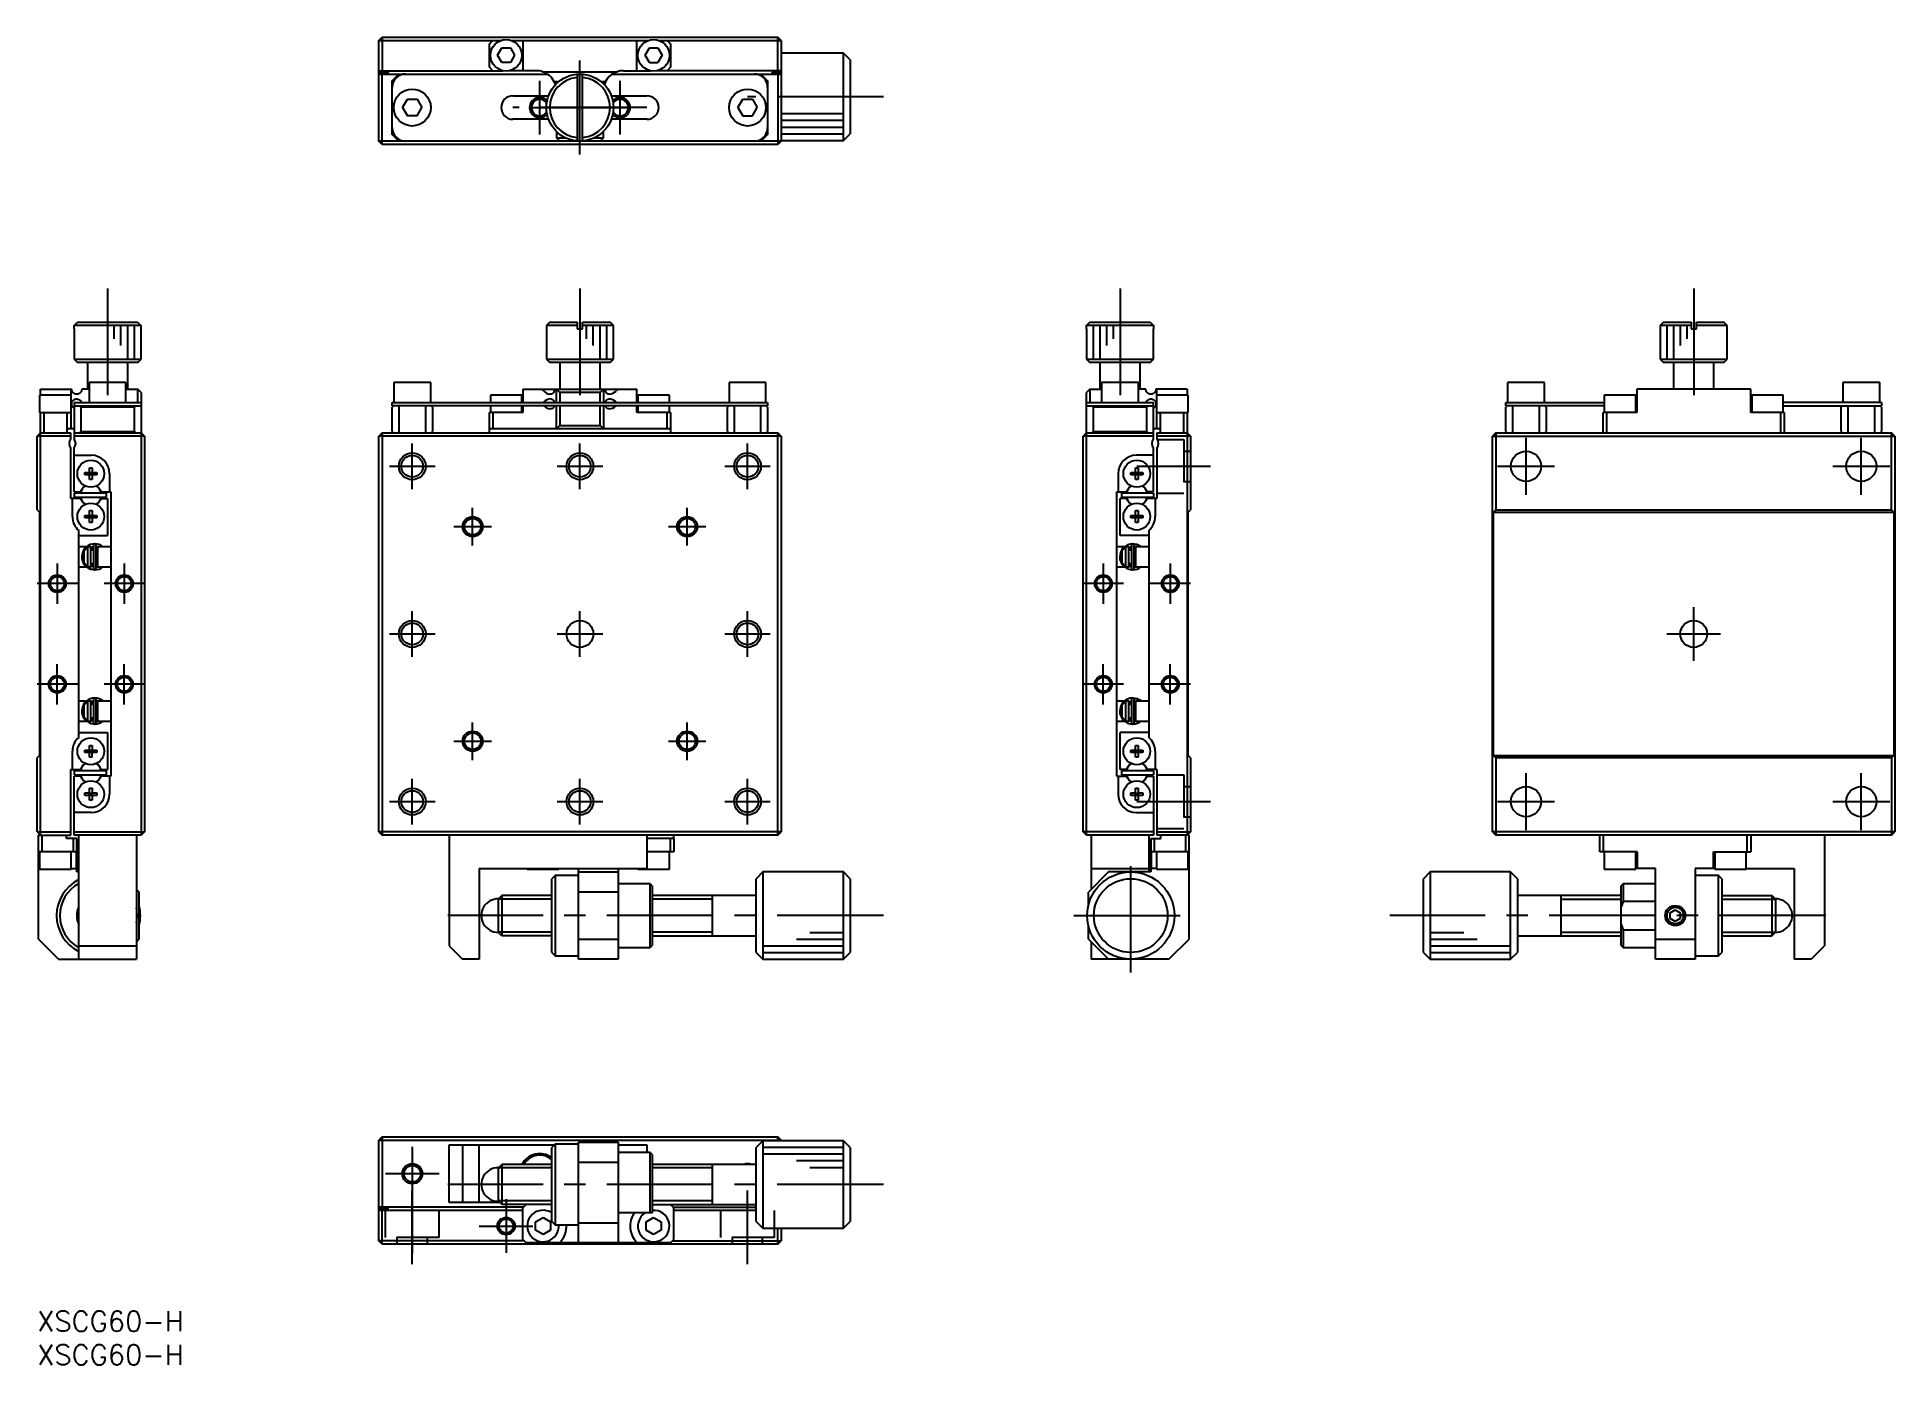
# Model space of a CAD drawing. Extents: x 0 to 277, y -8 to 190.
import ezdxf

# ---------------------------------------------------------------- set-up
doc = ezdxf.new("R2010")
doc.units = 0
doc.header["$LTSCALE"] = 0.5
doc.linetypes.add('CENTER', pattern=[50.8, 31.75, -6.35, 6.35, -6.35])
doc.linetypes.add('DASHED', pattern=[19.05, 12.7, -6.35])
for name, color, linetype in [('MSM_CENTER', 1, 'CENTER'), ('MSM_CONTINUOUS', 7, 'CONTINUOUS'), ('MSM_DASHED', 4, 'DASHED'), ('MSM_NARROW', 5, 'CONTINUOUS'), ('MSM_PART_NUMBER', 7, 'CONTINUOUS')]:
    doc.layers.add(name, color=color, linetype=linetype)
doc.styles.get("Standard").update_dxf_attribs({"font": 'txt.shx', "height": 3, "bigfont": 'bigfont.shx'})

# ---------------------------------------------------------------- blocks, each defined once
blk = doc.blocks.new('*U2')
at = {"layer": 'MSM_PART_NUMBER'}
blk.add_text('XSCG60-H', height=3, dxfattribs=at).set_placement((0, -3))
blk = doc.blocks.new('*U3')
at = {"layer": 'MSM_PART_NUMBER'}
blk.add_text('XSCG60-H', height=3, dxfattribs=at).set_placement((0, -8))

msp = doc.modelspace()

# ---------------------------------------------------------------- linework, layer by layer
at = {"layer": 'MSM_CENTER'}
for p, q in [((80.944929, 172.5), (80.944929, 186.5)), ((74.944929, 175.500001), (74.944929, 183.499999)), ((86.944929, 175.500001), (86.944929, 183.499999)), ((126.244929, 181.1), (105.944929, 181.1)), ((90.944928, 179.499999), (70.944929, 179.499999)), ((73.944929, 179.5), (87.944929, 179.5)), ((10.5, 152.5), (10.5, 136.5)), ((80.944929, 152.5), (80.944929, 135.5)), ((161.5, 152.5), (161.5, 136.5)), ((247.055071, 152.5), (247.055071, 135.5)), ((222.055071, 121.75), (222.055071, 130.25)), ((272.055071, 121.75), (272.055071, 130.25)), ((55.944929, 122.6), (55.944929, 129.4)), ((80.944929, 122.6), (80.944929, 129.4)), ((105.944929, 122.6), (105.944929, 129.4)), ((52.544929, 126), (59.344929, 126)), ((77.544929, 126), (84.344929, 126)), ((102.544929, 126), (109.344929, 126)), ((164, 126), (175, 126)), ((217.805071, 126), (226.305071, 126)), ((267.805071, 126), (276.305071, 126)), ((64.944929, 114.2), (64.944929, 119.8)), ((96.944929, 114.2), (96.944929, 119.8)), ((62.144929, 117), (67.744929, 117)), ((94.144929, 117), (99.744929, 117)), ((3, 111.500001), (3, 105.499999)), ((13, 111.500001), (13, 105.499999)), ((159, 111.500001), (159, 105.499999)), ((169, 111.500001), (169, 105.499999)), ((6.000002, 108.5), (-0.000001, 108.5)), ((16.000002, 108.5), (9.999999, 108.5)), ((162.000002, 108.5), (155.999999, 108.5)), ((172.000002, 108.5), (165.999999, 108.5)), ((55.944929, 97.6), (55.944929, 104.4)), ((80.944929, 97.6), (80.944929, 104.4)), ((105.944929, 97.6), (105.944929, 104.4)), ((247.055071, 97), (247.055071, 105)), ((52.544929, 101), (59.344929, 101)), ((77.544929, 101), (84.344929, 101)), ((102.544929, 101), (109.344929, 101)), ((243.055071, 101), (251.055071, 101)), ((3, 90.499999), (3, 96.500001)), ((13, 90.499999), (13, 96.500001)), ((159, 90.499999), (159, 96.500001)), ((169, 90.499999), (169, 96.500001)), ((6.000002, 93.5), (-0.000001, 93.5)), ((16.000002, 93.5), (9.999999, 93.5)), ((162.000002, 93.5), (155.999999, 93.5)), ((172.000002, 93.5), (165.999999, 93.5)), ((64.944929, 82.2), (64.944929, 87.8)), ((96.944929, 82.2), (96.944929, 87.8)), ((62.144929, 85), (67.744929, 85)), ((94.144929, 85), (99.744929, 85)), ((55.944929, 72.6), (55.944929, 79.4)), ((80.944929, 72.6), (80.944929, 79.4)), ((105.944929, 72.6), (105.944929, 79.4)), ((222.055071, 71.75), (222.055071, 80.25)), ((272.055071, 71.75), (272.055071, 80.25)), ((52.544929, 76), (59.344929, 76)), ((77.544929, 76), (84.344929, 76)), ((102.544929, 76), (109.344929, 76)), ((164, 76), (175, 76)), ((217.805071, 76), (226.305071, 76)), ((267.805071, 76), (276.305071, 76)), ((163.1, 50.5), (163.1, 67.5)), ((126.244929, 59), (61.244929, 59)), ((154.6, 59), (171.6, 59)), ((266.755071, 59), (201.755071, 59)), ((55.944929, 24.499999), (55.944928, 6.999999)), ((59.944928, 20.499999), (51.944929, 20.499999)), ((55.944929, 7), (55.944929, 18)), ((126.244929, 18.9), (61.244929, 18.9)), ((69.944928, 16.699999), (69.944928, 8.7)), ((105.944929, 7), (105.944929, 18)), ((65.94493, 12.7), (73.944928, 12.7))]:
    msp.add_line(p, q, dxfattribs=at)
at = {"layer": 'MSM_CONTINUOUS'}
for p, q in [((50.944929, 189.5), (51.444929, 190)), ((50.944929, 174.5), (50.944929, 189.5)), ((50.944929, 189.5), (69.118794, 189.5)), ((51.444929, 190), (51.444929, 185)), ((51.444929, 190), (110.444929, 190)), ((67.444929, 189), (67.944929, 189.5)), ((67.444929, 185.5), (67.444929, 189)), ((68.674759, 187.3), (69.309844, 188.4)), ((69.309844, 188.4), (70.580015, 188.4)), ((70.580015, 188.4), (71.2151, 187.3)), ((70.771065, 189.5), (91.118794, 189.5)), ((72.444929, 189.5), (72.444929, 185)), ((89.444929, 185), (89.444929, 189.5)), ((90.674759, 187.3), (91.309844, 188.4)), ((91.309844, 188.4), (92.580015, 188.4)), ((92.580015, 188.4), (93.2151, 187.3)), ((92.771065, 189.5), (110.944929, 189.5)), ((93.944929, 189.5), (94.444929, 189)), ((94.444929, 189), (94.444929, 185.5)), ((110.444929, 185), (110.444929, 190)), ((110.944929, 189.5), (110.444929, 190)), ((110.944929, 189.5), (110.944929, 174.5)), ((69.309844, 186.2), (68.674759, 187.3)), ((70.580015, 186.2), (69.309844, 186.2)), ((71.2151, 187.3), (70.580015, 186.2)), ((91.309844, 186.2), (90.674759, 187.3)), ((91.309844, 186.2), (92.580015, 186.2)), ((93.2151, 187.3), (92.580015, 186.2)), ((120.244929, 187.6), (110.944929, 187.6)), ((120.244929, 174.6), (120.244929, 187.6)), ((121.244929, 186.6), (120.244929, 187.6)), ((121.244929, 186.6), (121.244929, 175.6)), ((50.944929, 185), (69.462747, 185)), ((52.344929, 184.75), (50.944929, 184.75)), ((50.944929, 184.5), (76.103019, 184.5)), ((51.444929, 174), (51.444929, 184.5)), ((52.344929, 184.75), (52.344929, 184.5)), ((52.944929, 183.5), (53.144929, 183.7)), ((52.944929, 175.5), (52.944929, 183.5)), ((53.944929, 184.5), (53.144929, 183.7)), ((53.144929, 183.7), (53.144929, 183.37178)), ((67.944929, 185), (67.444929, 185.5)), ((74.444929, 185), (70.427112, 185)), ((75.381679, 184.85), (86.50818, 184.85)), ((77.75471, 183.35), (77.124015, 183.35)), ((80.544929, 184.483974), (80.544929, 174.516026)), ((81.344929, 174.516026), (81.344929, 184.483974)), ((84.765844, 183.35), (84.135149, 183.35)), ((85.786717, 184.5), (110.944929, 184.5)), ((87.444929, 185), (91.462747, 185)), ((110.944929, 185), (92.427112, 185)), ((94.444929, 185.5), (93.944929, 185)), ((108.744929, 183.7), (107.944929, 184.5)), ((108.744929, 183.37178), (108.744929, 183.7)), ((108.744929, 183.7), (108.944929, 183.5)), ((108.944929, 183.5), (108.944929, 175.5)), ((110.944929, 184.75), (109.544929, 184.75)), ((109.544929, 184.75), (109.544929, 184.5)), ((110.444929, 184.5), (110.444929, 174)), ((54.501554, 179.5), (55.223242, 180.75)), ((55.223242, 180.75), (56.666617, 180.75)), ((56.666617, 180.75), (57.388305, 179.5)), ((70.944929, 181.25), (76.261181, 181.25)), ((85.628678, 181.25), (90.944929, 181.25)), ((104.501554, 179.5), (105.223242, 180.75)), ((105.223242, 180.75), (106.666617, 180.75)), ((106.666617, 180.75), (107.388305, 179.5)), ((54.501554, 179.5), (55.223242, 178.25)), ((56.666617, 178.25), (55.223242, 178.25)), ((56.666617, 178.25), (57.388305, 179.5)), ((76.261181, 177.75), (70.944929, 177.75)), ((90.944929, 177.75), (85.628678, 177.75)), ((104.501554, 179.5), (105.223242, 178.25)), ((105.223242, 178.25), (106.666617, 178.25)), ((106.666617, 178.25), (107.388305, 179.5)), ((53.144929, 175.3), (52.944929, 175.5)), ((53.144929, 175.62822), (53.144929, 175.3)), ((53.144929, 175.3), (53.944929, 174.5)), ((77.444929, 175.929286), (77.444929, 175)), ((77.444929, 175), (78.76548, 175)), ((77.944929, 174.5), (77.444929, 175)), ((83.124379, 175), (84.444929, 175)), ((84.444929, 175), (83.944929, 174.5)), ((84.444929, 175), (84.444929, 175.929286)), ((107.944929, 174.5), (108.744929, 175.3)), ((108.744929, 175.3), (108.744929, 175.62822)), ((108.944929, 175.5), (108.744929, 175.3)), ((110.944929, 174.6), (120.244929, 174.6)), ((120.244929, 174.6), (121.244929, 175.6)), ((110.944929, 174.5), (50.944929, 174.5)), ((51.444929, 174), (50.944929, 174.5)), ((110.444929, 174), (51.444929, 174)), ((110.944929, 174.5), (110.444929, 174)), ((5.516026, 147), (6.017813, 147.5)), ((5.516026, 146.5), (5.516026, 147)), ((15.483974, 147), (5.516026, 147)), ((6.017813, 147.5), (14.982187, 147.5)), ((14.982187, 147.5), (15.483974, 147)), ((15.483974, 147), (15.483974, 146.5)), ((76.444929, 147.5), (75.944929, 147)), ((80.544929, 147), (75.944929, 147)), ((75.944929, 147), (75.944929, 142)), ((76.444929, 147.5), (80.544929, 147.5)), ((80.544929, 147.5), (80.544929, 146.5)), ((81.344929, 146.5), (81.344929, 147.5)), ((81.344929, 147.5), (85.444929, 147.5)), ((85.944929, 147), (81.344929, 147)), ((85.944929, 147), (85.444929, 147.5)), ((85.944929, 142), (85.944929, 147)), ((156.516026, 147), (157.017813, 147.5)), ((156.516026, 146.5), (156.516026, 147)), ((166.483974, 147), (156.516026, 147)), ((157.017813, 147.5), (165.982187, 147.5)), ((165.982187, 147.5), (166.483974, 147)), ((166.483974, 147), (166.483974, 146.5)), ((242.555071, 147.5), (242.055071, 147)), ((246.655071, 147), (242.055071, 147)), ((242.055071, 147), (242.055071, 142)), ((242.555071, 147.5), (246.655071, 147.5)), ((246.655071, 147.5), (246.655071, 146.5)), ((247.455071, 146.5), (247.455071, 147.5)), ((247.455071, 147.5), (251.555071, 147.5)), ((252.055071, 147), (247.455071, 147)), ((252.055071, 147), (251.555071, 147.5)), ((252.055071, 142), (252.055071, 147)), ((5.5, 146.5), (5.516026, 146.5)), ((5.5, 146.5), (5.5, 142)), ((15.483974, 146.5), (15.5, 146.5)), ((15.5, 142), (15.5, 146.5)), ((80.544929, 146.5), (81.344929, 146.5)), ((156.5, 146.5), (156.516026, 146.5)), ((156.5, 146.5), (156.5, 142)), ((166.483974, 146.5), (166.5, 146.5)), ((166.5, 142), (166.5, 146.5)), ((246.655071, 146.5), (247.455071, 146.5)), ((5.5, 142), (15.5, 142)), ((5.5, 142), (6, 141.5)), ((15, 141.5), (6, 141.5)), ((7.5, 141.5), (7.5, 137.5)), ((13.5, 137.5), (13.5, 141.5)), ((15, 141.5), (15.5, 142)), ((75.944929, 142), (85.944929, 142)), ((75.944929, 142), (76.444929, 141.5)), ((85.444929, 141.5), (76.444929, 141.5)), ((77.944929, 141.5), (77.944929, 137.5)), ((83.944929, 137.5), (83.944929, 141.5)), ((85.444929, 141.5), (85.944929, 142)), ((156.5, 142), (166.5, 142)), ((156.5, 142), (157, 141.5)), ((166, 141.5), (157, 141.5)), ((158.5, 141.5), (158.5, 137.5)), ((164.5, 137.5), (164.5, 141.5)), ((166, 141.5), (166.5, 142)), ((242.055071, 142), (252.055071, 142)), ((242.055071, 142), (242.555071, 141.5)), ((251.555071, 141.5), (242.555071, 141.5)), ((244.055071, 141.5), (244.055071, 137.5)), ((250.055071, 137.5), (250.055071, 141.5)), ((251.555071, 141.5), (252.055071, 142)), ((5.05, 136.6), (0.35, 136.6)), ((0.35, 136.6), (0.35, 134)), ((0.5, 137.5), (5.15, 137.5)), ((0.5, 136.6), (0.5, 137.5)), ((5, 137.5), (5, 136.6)), ((5.05, 134), (5.05, 136.6)), ((5.150104, 137.487609), (5.15, 137.5)), ((5.150413, 137.475229), (5.150104, 137.487609)), ((5.150922, 137.462906), (5.150413, 137.475229)), ((5.151625, 137.450687), (5.150922, 137.462906)), ((5.152516, 137.438617), (5.151625, 137.450687)), ((5.15394, 137.423249), (5.152516, 137.438617)), ((5.155653, 137.408135), (5.15394, 137.423249)), ((5.157635, 137.393304), (5.155653, 137.408135)), ((5.159865, 137.378788), (5.157635, 137.393304)), ((5.162322, 137.364617), (5.159865, 137.378788)), ((5.164986, 137.350822), (5.162322, 137.364617)), ((5.171191, 137.322914), (5.164986, 137.350822)), ((5.178155, 137.296292), (5.171191, 137.322914)), ((5.185805, 137.270881), (5.178155, 137.296292)), ((5.194066, 137.246601), (5.185805, 137.270881)), ((5.202863, 137.223377), (5.194066, 137.246601)), ((5.212122, 137.20113), (5.202863, 137.223377)), ((5.231822, 137.159322), (5.212122, 137.20113)), ((5.253222, 137.120262), (5.231822, 137.159322)), ((5.276199, 137.08362), (5.253222, 137.120262)), ((5.307046, 137.040714), (5.276199, 137.08362)), ((5.279969, 135.722476), (5.311661, 135.765704)), ((5.340251, 137.000753), (5.307046, 137.040714)), ((5.311661, 135.765704), (5.345782, 135.805712)), ((5.375757, 136.963617), (5.340251, 137.000753)), ((5.345782, 135.805712), (5.382235, 135.842745)), ((5.413506, 136.929191), (5.375757, 136.963617)), ((5.382235, 135.842745), (5.420924, 135.877049)), ((5.452361, 136.898227), (5.413506, 136.929191)), ((5.420924, 135.877049), (5.467206, 135.912534)), ((5.493395, 136.869769), (5.452361, 136.898227)), ((5.467206, 135.912534), (5.51646, 135.94452)), ((5.536562, 136.843933), (5.493395, 136.869769)), ((5.51646, 135.94452), (5.568618, 135.972819)), ((5.581822, 136.820837), (5.536562, 136.843933)), ((5.568618, 135.972819), (5.610688, 135.991954)), ((5.631667, 136.799643), (5.581822, 136.820837)), ((5.610688, 135.991954), (5.654503, 136.008687)), ((5.683841, 136.781823), (5.631667, 136.799643)), ((5.654503, 136.008687), (5.699989, 136.022841)), ((5.738225, 136.767655), (5.683841, 136.781823)), ((5.699989, 136.022841), (5.74707, 136.034243)), ((5.779283, 136.759779), (5.738225, 136.767655)), ((5.74707, 136.034243), (5.79242, 136.042236)), ((5.821488, 136.754121), (5.779283, 136.759779)), ((5.79242, 136.042236), (5.839227, 136.047515)), ((5.864733, 136.75083), (5.821488, 136.754121)), ((5.839227, 136.047515), (5.8873, 136.049872)), ((5.908912, 136.750053), (5.864733, 136.75083)), ((5.8873, 136.049872), (5.936448, 136.049101)), ((5.953914, 136.751942), (5.908912, 136.750053)), ((5.936448, 136.049101), (5.98648, 136.044994)), ((5.999707, 136.756659), (5.953914, 136.751942)), ((5.98648, 136.044994), (6.037207, 136.037343)), ((6.046089, 136.764366), (5.999707, 136.756659)), ((6.037207, 136.037343), (6.07722, 136.028759)), ((6.080211, 136.771975), (6.046089, 136.764366)), ((6.07722, 136.028759), (6.117494, 136.01777)), ((6.114531, 136.781342), (6.080211, 136.771975)), ((6.148926, 136.792517), (6.114531, 136.781342)), ((6.117494, 136.01777), (6.157839, 136.004286)), ((6.183271, 136.805552), (6.148926, 136.792517)), ((6.157839, 136.004286), (6.188852, 135.992142)), ((6.215356, 136.819536), (6.183271, 136.805552)), ((6.188852, 135.992142), (6.219778, 135.978405)), ((6.247312, 136.835301), (6.215356, 136.819536)), ((6.219778, 135.978405), (6.250497, 135.963059)), ((6.278987, 136.852847), (6.247312, 136.835301)), ((6.250497, 135.963059), (6.280886, 135.946085)), ((6.310226, 136.872173), (6.278987, 136.852847)), ((6.280886, 135.946085), (6.305118, 135.93117)), ((6.305118, 135.93117), (6.329051, 135.91515)), ((6.340876, 136.893279), (6.310226, 136.872173)), ((6.329051, 135.91515), (6.352605, 135.898035)), ((6.370783, 136.916165), (6.340876, 136.893279)), ((6.352605, 135.898035), (6.375702, 135.879834)), ((6.397582, 136.938853), (6.370783, 136.916165)), ((6.375702, 135.879834), (6.39891, 135.859985)), ((6.423654, 136.963139), (6.397582, 136.938853)), ((6.39891, 135.859985), (6.421539, 135.83897)), ((6.421539, 135.83897), (6.443495, 135.816825)), ((6.448857, 136.98895), (6.423654, 136.963139)), ((6.443495, 135.816825), (6.464685, 135.79359)), ((6.473049, 137.016213), (6.448857, 136.98895)), ((6.464685, 135.79359), (6.484545, 135.769895)), ((6.496085, 137.044855), (6.473049, 137.016213)), ((6.484545, 135.769895), (6.503582, 135.745173)), ((6.517825, 137.074803), (6.496085, 137.044855)), ((6.533137, 137.097963), (6.517825, 137.074803)), ((6.547677, 137.121837), (6.533137, 137.097963)), ((6.561394, 137.146369), (6.547677, 137.121837)), ((6.574235, 137.171507), (6.561394, 137.146369)), ((6.585859, 137.196531), (6.574235, 137.171507)), ((6.596608, 137.222095), (6.585859, 137.196531)), ((6.606442, 137.248135), (6.596608, 137.222095)), ((6.615326, 137.274591), (6.606442, 137.248135)), ((6.623458, 137.302253), (6.615326, 137.274591)), ((6.630546, 137.33031), (6.623458, 137.302253)), ((6.636563, 137.358683), (6.630546, 137.33031)), ((6.641483, 137.387295), (6.636563, 137.358683)), ((6.645197, 137.415283), (6.641483, 137.387295)), ((6.64786, 137.443447), (6.645197, 137.415283)), ((6.649464, 137.471711), (6.64786, 137.443447)), ((6.65, 137.5), (6.649464, 137.471711)), ((7.75, 137.5), (6.65, 137.5)), ((13.25, 138.5), (7.75, 138.5)), ((7.75, 138.5), (7.75, 135.5)), ((13.25, 135.5), (13.25, 138.5)), ((13.25, 137.5), (15, 137.5)), ((15, 135.5), (15, 137.5)), ((15.5, 137), (15, 137.5)), ((15.5, 137), (15.5, 71)), ((58.694929, 138.5), (53.194929, 138.5)), ((53.194929, 138.5), (53.194929, 135.5)), ((58.694929, 135.5), (58.694929, 138.5)), ((72.294929, 136.6), (67.594929, 136.6)), ((67.594929, 136.6), (67.594929, 135.5)), ((72.294929, 135.5), (72.294929, 136.6)), ((72.444929, 137.5), (72.444929, 135.5)), ((72.444929, 137.5), (89.444929, 137.5)), ((75.404595, 137.393304), (75.381679, 137.5)), ((75.463302, 137.296292), (75.404595, 137.393304)), ((75.552961, 137.20113), (75.463302, 137.296292)), ((76.587275, 136.75), (76.440161, 136.763205)), ((76.587202, 136.05), (76.622405, 136.049101)), ((76.596057, 136.750053), (76.587275, 136.75)), ((76.632248, 136.751477), (76.596057, 136.750053)), ((76.622405, 136.049101), (76.6688, 136.044994)), ((76.667805, 136.754917), (76.632248, 136.751477)), ((76.70262, 136.760464), (76.667805, 136.754917)), ((76.6688, 136.044994), (76.713727, 136.037343)), ((76.736584, 136.76821), (76.70262, 136.760464)), ((76.713727, 136.037343), (76.743234, 136.030028)), ((76.76959, 136.778246), (76.736584, 136.76821)), ((76.743234, 136.030028), (76.77208, 136.020878)), ((76.801529, 136.790663), (76.76959, 136.778246)), ((76.77208, 136.020878), (76.800184, 136.009849)), ((76.800184, 136.009849), (76.827463, 135.996899)), ((76.832291, 136.805552), (76.801529, 136.790663)), ((76.827463, 135.996899), (76.853833, 135.981984)), ((76.85636, 136.819536), (76.832291, 136.805552)), ((76.853833, 135.981984), (76.879212, 135.96506)), ((76.879671, 136.835301), (76.85636, 136.819536)), ((76.879212, 135.96506), (76.903516, 135.946085)), ((76.902156, 136.852847), (76.879671, 136.835301)), ((76.923749, 136.872173), (76.902156, 136.852847)), ((76.903516, 135.946085), (76.922837, 135.92873)), ((76.922837, 135.92873), (76.941449, 135.90984)), ((76.944382, 136.893279), (76.923749, 136.872173)), ((76.941449, 135.90984), (76.959307, 135.889451)), ((76.963987, 136.916165), (76.944382, 136.893279)), ((76.959307, 135.889451), (76.976365, 135.867596)), ((76.981114, 136.938853), (76.963987, 136.916165)), ((76.976365, 135.867596), (76.992579, 135.844311)), ((76.997394, 136.963139), (76.981114, 136.938853)), ((76.992579, 135.844311), (77.007904, 135.819631)), ((77.012785, 136.98895), (76.997394, 136.963139)), ((77.007904, 135.819631), (77.022294, 135.79359)), ((77.027247, 137.016213), (77.012785, 136.98895)), ((77.022294, 135.79359), (77.03418, 135.769524)), ((77.040738, 137.044855), (77.027247, 137.016213)), ((77.03418, 135.769524), (77.045383, 135.744323)), ((77.053216, 137.074803), (77.040738, 137.044855)), ((77.062892, 137.100911), (77.053216, 137.074803)), ((77.071889, 137.127976), (77.062892, 137.100911)), ((77.080194, 137.155911), (77.071889, 137.127976)), ((77.087796, 137.184627), (77.080194, 137.155911)), ((77.094683, 137.214037), (77.087796, 137.184627)), ((77.100841, 137.244054), (77.094683, 137.214037)), ((77.106259, 137.274591), (77.100841, 137.244054)), ((77.110952, 137.305699), (77.106259, 137.274591)), ((77.114931, 137.337362), (77.110952, 137.305699)), ((77.118193, 137.369465), (77.114931, 137.337362)), ((77.120736, 137.401894), (77.118193, 137.369465)), ((77.122556, 137.434536), (77.120736, 137.401894)), ((77.12365, 137.467276), (77.122556, 137.434536)), ((77.124015, 137.5), (77.12365, 137.467276)), ((77.444929, 135.5), (77.444929, 137.5)), ((77.944929, 137), (77.444929, 137.5)), ((77.944929, 137), (77.944929, 135.5)), ((83.944929, 137), (77.944929, 137)), ((84.444929, 137.5), (83.944929, 137)), ((83.944929, 135.5), (83.944929, 137)), ((84.444929, 137.5), (84.444929, 135.5)), ((84.766241, 137.465709), (84.765844, 137.5)), ((84.76743, 137.431464), (84.766241, 137.465709)), ((84.76941, 137.397397), (84.76743, 137.431464)), ((84.772179, 137.363642), (84.76941, 137.397397)), ((84.775435, 137.332899), (84.772179, 137.363642)), ((84.779381, 137.302436), (84.775435, 137.332899)), ((84.78401, 137.272342), (84.779381, 137.302436)), ((84.789315, 137.242707), (84.78401, 137.272342)), ((84.795287, 137.213621), (84.789315, 137.242707)), ((84.80192, 137.185172), (84.795287, 137.213621)), ((84.809206, 137.157451), (84.80192, 137.185172)), ((84.817137, 137.130548), (84.809206, 137.157451)), ((84.82724, 137.100171), (84.817137, 137.130548)), ((84.838284, 137.070825), (84.82724, 137.100171)), ((84.850235, 137.042582), (84.838284, 137.070825)), ((84.842292, 135.739197), (84.85357, 135.764948)), ((84.863061, 137.015514), (84.850235, 137.042582)), ((84.85357, 135.764948), (84.865605, 135.789679)), ((84.87673, 136.989694), (84.863061, 137.015514)), ((84.865605, 135.789679), (84.878369, 135.813337)), ((84.891211, 136.965195), (84.87673, 136.989694)), ((84.878369, 135.813337), (84.891835, 135.835871)), ((84.906471, 136.942087), (84.891211, 136.965195)), ((84.891835, 135.835871), (84.905977, 135.857229)), ((84.905977, 135.857229), (84.920767, 135.87736)), ((84.922478, 136.920445), (84.906471, 136.942087)), ((84.920767, 135.87736), (84.939976, 135.900589)), ((84.941602, 136.897584), (84.922478, 136.920445)), ((84.939976, 135.900589), (84.96021, 135.922064)), ((84.961741, 136.876446), (84.941602, 136.897584)), ((84.96021, 135.922064), (84.981402, 135.941779)), ((84.982831, 136.857029), (84.961741, 136.876446)), ((84.981402, 135.941779), (85.003487, 135.959731)), ((85.004808, 136.839332), (84.982831, 136.857029)), ((85.003487, 135.959731), (85.026399, 135.975916)), ((85.027607, 136.82335), (85.004808, 136.839332)), ((85.026399, 135.975916), (85.050073, 135.99033)), ((85.051165, 136.809083), (85.027607, 136.82335)), ((85.050073, 135.99033), (85.080194, 136.005689)), ((85.075418, 136.796527), (85.051165, 136.809083)), ((85.110773, 136.781617), (85.075418, 136.796527)), ((85.080194, 136.005689), (85.111486, 136.01861)), ((85.147529, 136.769745), (85.110773, 136.781617)), ((85.111486, 136.01861), (85.14384, 136.029182)), ((85.14384, 136.029182), (85.177152, 136.037489)), ((85.185535, 136.760781), (85.147529, 136.769745)), ((85.177152, 136.037489), (85.211314, 136.04362)), ((85.224642, 136.754591), (85.185535, 136.760781)), ((85.211314, 136.04362), (85.246221, 136.04766)), ((85.264698, 136.751044), (85.224642, 136.754591)), ((85.246221, 136.04766), (85.281767, 136.049696)), ((85.302531, 136.75), (85.264698, 136.751044)), ((85.281767, 136.049696), (85.302647, 136.05)), ((85.302647, 136.05), (85.434688, 136.039225)), ((86.427621, 137.297867), (86.342752, 137.20619)), ((86.482358, 137.386628), (86.427621, 137.297867)), ((86.50818, 137.5), (86.482358, 137.386628)), ((89.444929, 135.5), (89.444929, 137.5)), ((94.294929, 136.6), (89.594929, 136.6)), ((89.594929, 136.6), (89.594929, 135.5)), ((94.294929, 135.5), (94.294929, 136.6)), ((108.694929, 138.5), (103.194929, 138.5)), ((103.194929, 138.5), (103.194929, 135.5)), ((108.694929, 135.5), (108.694929, 138.5)), ((157, 137.5), (156.5, 137)), ((156.5, 71), (156.5, 137)), ((157, 137.5), (157, 135.5)), ((157, 137.5), (158.75, 137.5)), ((164.25, 138.5), (158.75, 138.5)), ((158.75, 138.5), (158.75, 135.5)), ((164.25, 135.5), (164.25, 138.5)), ((165.35, 137.5), (164.25, 137.5)), ((165.350796, 137.465461), (165.35, 137.5)), ((165.353154, 137.43132), (165.350796, 137.465461)), ((165.357062, 137.397337), (165.353154, 137.43132)), ((165.3625, 137.363642), (165.357062, 137.397337)), ((165.368409, 137.334856), (165.3625, 137.363642)), ((165.375427, 137.306373), (165.368409, 137.334856)), ((165.383524, 137.278273), (165.375427, 137.306373)), ((165.391659, 137.253522), (165.383524, 137.278273)), ((165.400621, 137.229134), (165.391659, 137.253522)), ((165.410384, 137.205162), (165.400621, 137.229134)), ((165.421823, 137.179728), (165.410384, 137.205162)), ((165.434146, 137.154838), (165.421823, 137.179728)), ((165.44731, 137.130548), (165.434146, 137.154838)), ((165.456499, 137.114764), (165.44731, 137.130548)), ((165.466035, 137.099265), (165.456499, 137.114764)), ((165.485923, 137.069409), (165.466035, 137.099265)), ((165.507033, 137.040773), (165.485923, 137.069409)), ((165.503367, 135.754453), (165.51915, 135.774461)), ((165.523301, 137.020504), (165.507033, 137.040773)), ((165.51915, 135.774461), (165.541865, 135.800984)), ((165.540146, 137.000938), (165.523301, 137.020504)), ((165.557519, 136.982106), (165.540146, 137.000938)), ((165.541865, 135.800984), (165.565548, 135.826176)), ((165.57904, 136.960464), (165.557519, 136.982106)), ((165.565548, 135.826176), (165.583703, 135.844)), ((165.601216, 136.9399), (165.57904, 136.960464)), ((165.583703, 135.844), (165.602303, 135.861067)), ((165.623958, 136.920445), (165.601216, 136.9399)), ((165.602303, 135.861067), (165.621298, 135.87736)), ((165.621298, 135.87736), (165.643162, 135.89481)), ((165.65009, 136.899932), (165.623958, 136.920445)), ((165.643162, 135.89481), (165.665433, 135.91127)), ((165.676613, 136.880934), (165.65009, 136.899932)), ((165.665433, 135.91127), (165.696002, 135.931888)), ((165.703594, 136.863319), (165.676613, 136.880934)), ((165.696002, 135.931888), (165.727107, 135.950729)), ((165.730633, 136.847261), (165.703594, 136.863319)), ((165.727107, 135.950729), (165.758593, 135.967788)), ((165.757962, 136.832535), (165.730633, 136.847261)), ((165.785208, 136.819261), (165.757962, 136.832535)), ((165.758593, 135.967788), (165.782655, 135.979553)), ((165.782655, 135.979553), (165.806837, 135.99033)), ((165.812603, 136.80725), (165.785208, 136.819261)), ((165.806837, 135.99033), (165.837942, 136.002726)), ((165.839949, 136.796527), (165.812603, 136.80725)), ((165.837942, 136.002726), (165.869107, 136.013574)), ((165.868233, 136.786709), (165.839949, 136.796527)), ((165.896504, 136.778135), (165.868233, 136.786709)), ((165.869107, 136.013574), (165.900231, 136.022906)), ((165.924693, 136.770776), (165.896504, 136.778135)), ((165.900231, 136.022906), (165.9388, 136.032471)), ((165.957963, 136.763573), (165.924693, 136.770776)), ((165.9388, 136.032471), (165.977103, 136.039862)), ((165.991008, 136.757962), (165.957963, 136.763573)), ((165.977103, 136.039862), (166.011271, 136.044733)), ((166.02374, 136.753887), (165.991008, 136.757962)), ((166.011271, 136.044733), (166.045078, 136.047986)), ((166.06374, 136.750877), (166.02374, 136.753887)), ((166.045078, 136.047986), (166.078636, 136.049696)), ((166.103111, 136.750006), (166.06374, 136.750877)), ((166.078636, 136.049696), (166.122321, 136.049668)), ((166.131799, 136.750674), (166.103111, 136.750006)), ((166.122321, 136.049668), (166.16535, 136.047147)), ((166.160077, 136.75241), (166.131799, 136.750674)), ((166.196781, 136.756271), (166.160077, 136.75241)), ((166.16535, 136.047147), (166.207375, 136.042274)), ((166.232702, 136.761833), (166.196781, 136.756271)), ((166.207375, 136.042274), (166.248815, 136.035088)), ((166.267783, 136.769008), (166.232702, 136.761833)), ((166.248815, 136.035088), (166.289115, 136.025765)), ((166.318012, 136.782385), (166.267783, 136.769008)), ((166.289115, 136.025765), (166.328666, 136.014291)), ((166.366313, 136.798874), (166.318012, 136.782385)), ((166.328666, 136.014291), (166.366984, 136.00087)), ((166.411994, 136.817973), (166.366313, 136.798874)), ((166.366984, 136.00087), (166.404227, 135.985526)), ((166.404227, 135.985526), (166.449866, 135.963396)), ((166.455733, 136.839732), (166.411994, 136.817973)), ((166.449866, 135.963396), (166.493655, 135.938386)), ((166.497259, 136.863851), (166.455733, 136.839732)), ((166.493655, 135.938386), (166.535309, 135.910742)), ((166.535851, 136.889644), (166.497259, 136.863851)), ((166.535309, 135.910742), (166.575286, 135.880176)), ((166.572423, 136.91749), (166.535851, 136.889644)), ((166.607164, 136.947474), (166.572423, 136.91749)), ((166.575286, 135.880176), (166.613069, 135.847047)), ((166.639742, 136.979249), (166.607164, 136.947474)), ((166.613069, 135.847047), (166.649069, 135.810908)), ((166.670516, 137.013162), (166.639742, 136.979249)), ((166.649069, 135.810908), (166.682804, 135.772059)), ((166.699171, 137.048893), (166.670516, 137.013162)), ((166.682804, 135.772059), (166.714433, 135.730084)), ((166.726021, 137.086965), (166.699171, 137.048893)), ((166.75088, 137.127367), (166.726021, 137.086965)), ((166.771459, 137.16587), (166.75088, 137.127367)), ((166.78419, 137.19277), (166.771459, 137.16587)), ((166.796179, 137.220998), (166.78419, 137.19277)), ((166.807354, 137.250699), (166.796179, 137.220998)), ((166.815068, 137.273772), (166.807354, 137.250699)), ((166.822248, 137.297867), (166.815068, 137.273772)), ((166.826693, 137.31448), (166.822248, 137.297867)), ((166.830866, 137.331674), (166.826693, 137.31448)), ((166.834732, 137.349438), (166.830866, 137.331674)), ((166.838249, 137.36776), (166.834732, 137.349438)), ((166.841382, 137.386628), (166.838249, 137.36776)), ((166.84409, 137.406031), (166.841382, 137.386628)), ((166.84542, 137.417282), (166.84409, 137.406031)), ((166.846595, 137.428746), (166.84542, 137.417282)), ((166.847607, 137.440388), (166.846595, 137.428746)), ((166.848451, 137.45217), (166.847607, 137.440388)), ((166.849119, 137.464059), (166.848451, 137.45217)), ((166.849604, 137.476017), (166.849119, 137.464059)), ((166.8499, 137.488009), (166.849604, 137.476017)), ((166.85, 137.5), (166.8499, 137.488009)), ((171.5, 137.5), (166.85, 137.5)), ((171.65, 136.6), (166.95, 136.6)), ((166.95, 136.6), (166.95, 134)), ((167, 136.6), (167, 137.5)), ((171.5, 137.5), (171.5, 136.6)), ((171.65, 134), (171.65, 136.6)), ((224.805071, 138.5), (219.305071, 138.5)), ((219.305071, 138.5), (219.305071, 135.5)), ((224.805071, 135.5), (224.805071, 138.5)), ((238.405071, 136.6), (233.705071, 136.6)), ((233.705071, 136.6), (233.705071, 134)), ((238.405071, 134), (238.405071, 136.6)), ((255.555071, 137.5), (238.555071, 137.5)), ((238.555071, 137.5), (238.555071, 134)), ((255.555071, 134), (255.555071, 137.5)), ((260.405071, 136.6), (255.705071, 136.6)), ((255.705071, 136.6), (255.705071, 134)), ((260.405071, 134), (260.405071, 136.6)), ((274.805071, 138.5), (269.305071, 138.5)), ((269.305071, 138.5), (269.305071, 135.5)), ((274.805071, 135.5), (274.805071, 138.5)), ((0.35, 134), (5.05, 134)), ((0.5, 71), (0.5, 134)), ((1, 134), (1, 131)), ((4.5, 131), (4.5, 134)), ((5, 134), (5, 131.6)), ((5.150004, 135.302242), (5.150109, 135.3127)), ((5.150045, 135.291789), (5.150004, 135.302242)), ((5.150239, 135.281085), (5.150045, 135.291789)), ((5.150109, 135.3127), (5.150357, 135.323134)), ((5.150585, 135.270409), (5.150239, 135.281085)), ((5.150357, 135.323134), (5.150749, 135.333513)), ((5.151079, 135.259792), (5.150585, 135.270409)), ((5.150749, 135.333513), (5.151301, 135.344149)), ((5.151718, 135.249264), (5.151079, 135.259792)), ((5.151301, 135.344149), (5.151999, 135.354708)), ((5.152758, 135.235743), (5.151718, 135.249264)), ((5.151999, 135.354708), (5.152837, 135.365167)), ((5.154025, 135.222403), (5.152758, 135.235743)), ((5.152837, 135.365167), (5.15381, 135.375499)), ((5.15381, 135.375499), (5.155248, 135.388565)), ((5.155506, 135.209288), (5.154025, 135.222403)), ((5.155248, 135.388565), (5.156889, 135.401416)), ((5.157649, 135.193166), (5.155506, 135.209288)), ((5.156889, 135.401416), (5.15872, 135.41403)), ((5.160089, 135.177404), (5.157649, 135.193166)), ((5.15872, 135.41403), (5.160725, 135.426384)), ((5.162804, 135.162015), (5.160089, 135.177404)), ((5.160725, 135.426384), (5.163739, 135.442897)), ((5.165771, 135.147013), (5.162804, 135.162015)), ((5.163739, 135.442897), (5.167038, 135.458956)), ((5.168965, 135.13241), (5.165771, 135.147013)), ((5.167038, 135.458956), (5.170596, 135.474556)), ((5.172362, 135.118221), (5.168965, 135.13241)), ((5.170596, 135.474556), (5.177893, 135.502702)), ((5.18019, 135.089303), (5.172362, 135.118221)), ((5.177893, 135.502702), (5.185936, 135.52952)), ((5.1888, 135.061799), (5.18019, 135.089303)), ((5.185936, 135.52952), (5.19466, 135.555102)), ((5.198119, 135.035602), (5.1888, 135.061799)), ((5.19466, 135.555102), (5.203998, 135.579544)), ((5.208069, 135.010604), (5.198119, 135.035602)), ((5.203998, 135.579544), (5.213886, 135.602937)), ((5.218574, 134.986696), (5.208069, 135.010604)), ((5.213886, 135.602937), (5.224256, 135.625377)), ((5.241431, 134.941047), (5.218574, 134.986696)), ((5.224256, 135.625377), (5.250802, 135.675782)), ((5.266377, 134.898595), (5.241431, 134.941047)), ((5.250802, 135.675782), (5.279969, 135.722476)), ((5.293297, 134.859014), (5.266377, 134.898595)), ((5.322076, 134.821979), (5.293297, 134.859014)), ((5.362223, 134.777203), (5.322076, 134.821979)), ((5.405499, 134.736094), (5.362223, 134.777203)), ((5.451838, 134.698626), (5.405499, 134.736094)), ((5.499966, 134.665592), (5.451838, 134.698626)), ((5.5, 135.5), (15.5, 135.5)), ((5.5, 135.5), (5.5, 130.061438)), ((5.5, 135), (15.5, 135)), ((6.5, 134.8), (6.3, 135)), ((14.5, 134.8), (6.5, 134.8)), ((6.5, 134.8), (6.5, 131.2)), ((6.503582, 135.745173), (6.521711, 135.719487)), ((6.521711, 135.719487), (6.538849, 135.692902)), ((6.538849, 135.692902), (6.555509, 135.664419)), ((6.555509, 135.664419), (6.57101, 135.635011)), ((6.57101, 135.635011), (6.585276, 135.604777)), ((6.585276, 135.604777), (6.59823, 135.573817)), ((6.59823, 135.573817), (6.607256, 135.549576)), ((6.607256, 135.549576), (6.615468, 135.524953)), ((6.615468, 135.524953), (6.622842, 135.5)), ((14.7, 135), (14.5, 134.8)), ((14.5, 131.2), (14.5, 134.8)), ((52.944929, 135), (52.944929, 135.5)), ((52.944929, 135.5), (108.944929, 135.5)), ((53.144929, 135), (52.944929, 134.8)), ((108.944929, 135), (52.944929, 135)), ((52.944929, 131.2), (52.944929, 134.8)), ((53.944929, 135), (53.944929, 131)), ((57.944929, 131), (57.944929, 135)), ((58.944929, 134.8), (58.744929, 135)), ((58.944929, 134.8), (58.944929, 131.2)), ((72.444929, 134), (67.444929, 134)), ((67.444929, 131), (67.444929, 134)), ((67.594929, 135), (67.594929, 134)), ((67.944929, 134), (67.944929, 131.6)), ((72.294929, 134), (72.294929, 135)), ((72.444929, 135), (72.444929, 134)), ((75.460614, 135.500031), (75.532245, 135.579544)), ((76.587235, 134.55), (76.470267, 134.558584)), ((76.597125, 134.550102), (76.587235, 134.55)), ((76.637914, 134.551903), (76.597125, 134.550102)), ((76.677736, 134.556246), (76.637914, 134.551903)), ((76.716462, 134.563265), (76.677736, 134.556246)), ((76.75396, 134.573098), (76.716462, 134.563265)), ((76.781785, 134.582625), (76.75396, 134.573098)), ((76.8089, 134.593981), (76.781785, 134.582625)), ((76.835228, 134.607198), (76.8089, 134.593981)), ((76.86069, 134.622312), (76.835228, 134.607198)), ((76.885208, 134.639354), (76.86069, 134.622312)), ((76.908703, 134.65836), (76.885208, 134.639354)), ((76.929389, 134.677644), (76.908703, 134.65836)), ((76.949226, 134.698718), (76.929389, 134.677644)), ((76.968154, 134.721536), (76.949226, 134.698718)), ((76.986117, 134.746056), (76.968154, 134.721536)), ((77.003058, 134.772231), (76.986117, 134.746056)), ((77.01892, 134.80002), (77.003058, 134.772231)), ((77.031701, 134.825256), (77.01892, 134.80002)), ((77.043717, 134.851755), (77.031701, 134.825256)), ((77.054944, 134.879426), (77.043717, 134.851755)), ((77.045383, 135.744323), (77.055886, 135.718068)), ((77.065361, 134.908178), (77.054944, 134.879426)), ((77.055886, 135.718068), (77.065672, 135.69084)), ((77.074947, 134.937919), (77.065361, 134.908178)), ((77.065672, 135.69084), (77.074723, 135.66272)), ((77.074723, 135.66272), (77.083022, 135.633789)), ((77.083679, 134.968556), (77.074947, 134.937919)), ((77.083022, 135.633789), (77.090551, 135.604128)), ((77.091535, 135), (77.083679, 134.968556)), ((77.090551, 135.604128), (77.097294, 135.573817)), ((77.097294, 135.573817), (77.102045, 135.549576)), ((77.102045, 135.549576), (77.106334, 135.524953)), ((77.106334, 135.524953), (77.110156, 135.5)), ((77.444929, 131.6), (77.444929, 135)), ((77.944929, 135), (77.944929, 132.1)), ((83.944929, 132.1), (83.944929, 135)), ((84.444929, 135), (84.444929, 131.6)), ((84.779702, 135.5), (84.784775, 135.532393)), ((84.784775, 135.532393), (84.790658, 135.564279)), ((84.790658, 135.564279), (84.797339, 135.595556)), ((84.797339, 135.595556), (84.804807, 135.626119)), ((84.80639, 134.96772), (84.798324, 135)), ((84.804807, 135.626119), (84.813047, 135.655863)), ((84.815342, 134.936374), (84.80639, 134.96772)), ((84.813047, 135.655863), (84.822048, 135.684684)), ((84.825158, 134.906144), (84.815342, 134.936374)), ((84.822048, 135.684684), (84.831796, 135.712478)), ((84.835892, 134.876907), (84.825158, 134.906144)), ((84.831796, 135.712478), (84.842292, 135.739197)), ((84.847515, 134.848735), (84.835892, 134.876907)), ((84.859996, 134.821701), (84.847515, 134.848735)), ((84.873305, 134.795877), (84.859996, 134.821701)), ((84.88741, 134.771336), (84.873305, 134.795877)), ((84.902283, 134.748149), (84.88741, 134.771336)), ((84.917892, 134.726389), (84.902283, 134.748149)), ((84.936554, 134.703346), (84.917892, 134.726389)), ((84.956218, 134.681986), (84.936554, 134.703346)), ((84.976821, 134.662309), (84.956218, 134.681986)), ((84.998302, 134.644317), (84.976821, 134.662309)), ((85.020598, 134.62801), (84.998302, 134.644317)), ((85.043648, 134.613389), (85.020598, 134.62801)), ((85.067389, 134.600454), (85.043648, 134.613389)), ((85.09788, 134.586634), (85.067389, 134.600454)), ((85.129475, 134.575163), (85.09788, 134.586634)), ((85.162072, 134.565954), (85.129475, 134.575163)), ((85.19557, 134.558921), (85.162072, 134.565954)), ((85.22987, 134.553976), (85.19557, 134.558921)), ((85.26487, 134.551032), (85.22987, 134.553976)), ((85.30047, 134.550003), (85.26487, 134.551032)), ((85.302522, 134.55), (85.30047, 134.550003)), ((89.444929, 134), (89.444929, 135)), ((94.444929, 134), (89.444929, 134)), ((89.594929, 135), (89.594929, 134)), ((93.944929, 131.6), (93.944929, 134)), ((94.294929, 134), (94.294929, 135)), ((94.444929, 134), (94.444929, 131)), ((103.144929, 135), (102.944929, 134.8)), ((102.944929, 131.2), (102.944929, 134.8)), ((103.944929, 135), (103.944929, 131)), ((107.944929, 131), (107.944929, 135)), ((108.944929, 134.8), (108.744929, 135)), ((108.944929, 135.5), (108.944929, 135)), ((108.944929, 134.8), (108.944929, 131.2)), ((156.5, 135.5), (166.5, 135.5)), ((156.5, 135), (166.5, 135)), ((157.5, 134.8), (157.3, 135)), ((165.5, 134.8), (157.5, 134.8)), ((157.5, 134.8), (157.5, 131.2)), ((165.377158, 135.5), (165.384773, 135.525719)), ((165.384773, 135.525719), (165.39328, 135.551087)), ((165.39328, 135.551087), (165.402649, 135.576046)), ((165.402649, 135.576046), (165.412046, 135.598695)), ((165.412046, 135.598695), (165.422144, 135.620953)), ((165.422144, 135.620953), (165.432914, 135.642777)), ((165.432914, 135.642777), (165.445711, 135.666612)), ((165.445711, 135.666612), (165.459293, 135.689862)), ((165.459293, 135.689862), (165.473612, 135.712478)), ((165.473612, 135.712478), (165.488172, 135.733781)), ((165.488172, 135.733781), (165.503367, 135.754453)), ((165.7, 135), (165.5, 134.8)), ((165.5, 131.2), (165.5, 134.8)), ((166.5, 130.061438), (166.5, 135.5)), ((166.50767, 134.670471), (166.500159, 134.665671)), ((166.548865, 134.69915), (166.50767, 134.670471)), ((166.587451, 134.730006), (166.548865, 134.69915)), ((166.623917, 134.763334), (166.587451, 134.730006)), ((166.65787, 134.798717), (166.623917, 134.763334)), ((166.689733, 134.836626), (166.65787, 134.798717)), ((166.719311, 134.876971), (166.689733, 134.836626)), ((166.714433, 135.730084), (166.733089, 135.702117)), ((166.738004, 134.905725), (166.719311, 134.876971)), ((166.733089, 135.702117), (166.750832, 135.67272)), ((166.755703, 134.935921), (166.738004, 134.905725)), ((166.750832, 135.67272), (166.767582, 135.64181)), ((166.768991, 134.960948), (166.755703, 134.935921)), ((166.767582, 135.64181), (166.783341, 135.609104)), ((166.78161, 134.987089), (166.768991, 134.960948)), ((166.793516, 135.014455), (166.78161, 134.987089)), ((166.783341, 135.609104), (166.790783, 135.592094)), ((166.790783, 135.592094), (166.797936, 135.574563)), ((166.802732, 135.037946), (166.793516, 135.014455)), ((166.797936, 135.574563), (166.807074, 135.550101)), ((166.811401, 135.062486), (166.802732, 135.037946)), ((166.807074, 135.550101), (166.815618, 135.524488)), ((166.819462, 135.088166), (166.811401, 135.062486)), ((166.815618, 135.524488), (166.823495, 135.497624)), ((166.824202, 135.104979), (166.819462, 135.088166)), ((166.823495, 135.497624), (166.827212, 135.483475)), ((166.828667, 135.122387), (166.824202, 135.104979)), ((166.827212, 135.483475), (166.830725, 135.468943)), ((166.83282, 135.140383), (166.828667, 135.122387)), ((166.830725, 135.468943), (166.834015, 135.45402)), ((166.836622, 135.158964), (166.83282, 135.140383)), ((166.834015, 135.45402), (166.836662, 135.440808)), ((166.840032, 135.178126), (166.836622, 135.158964)), ((166.836662, 135.440808), (166.839122, 135.427251)), ((166.839122, 135.427251), (166.841377, 135.41337)), ((166.843013, 135.197864), (166.840032, 135.178126)), ((166.841377, 135.41337), (166.843408, 135.39919)), ((166.844639, 135.210507), (166.843013, 135.197864)), ((166.843408, 135.39919), (166.845197, 135.384734)), ((166.846072, 135.223411), (166.844639, 135.210507)), ((166.845197, 135.384734), (166.846724, 135.370024)), ((166.8473, 135.236533), (166.846072, 135.223411)), ((166.846724, 135.370024), (166.847695, 135.358695)), ((166.848312, 135.249828), (166.8473, 135.236533)), ((166.847695, 135.358695), (166.8485, 135.347191)), ((166.849096, 135.263254), (166.848312, 135.249828)), ((166.8485, 135.347191), (166.849135, 135.335554)), ((166.84964, 135.276766), (166.849096, 135.263254)), ((166.849135, 135.335554), (166.849596, 135.323823)), ((166.849596, 135.323823), (166.849881, 135.312039)), ((166.849907, 135.28847), (166.84964, 135.276766)), ((166.849881, 135.312039), (166.849986, 135.300241)), ((166.849986, 135.300241), (166.849907, 135.28847)), ((166.95, 134), (171.65, 134)), ((167, 131.6), (167, 134)), ((167.5, 134), (167.5, 131)), ((171, 131), (171, 134)), ((171.5, 134), (171.5, 71)), ((219.055071, 135), (219.055071, 135.5)), ((219.055071, 135.5), (233.705071, 135.5)), ((219.255071, 135), (219.055071, 134.8)), ((233.705071, 135), (219.055071, 135)), ((219.055071, 131.2), (219.055071, 134.8)), ((220.055071, 135), (220.055071, 131)), ((224.055071, 131), (224.055071, 135)), ((225.055071, 134.8), (224.855071, 135)), ((225.055071, 134.8), (225.055071, 131.2)), ((233.555071, 131), (233.555071, 134)), ((238.555071, 134), (233.555071, 134)), ((234.055071, 134), (234.055071, 131)), ((238.555071, 135.5), (238.405071, 135.5)), ((238.405071, 135), (238.555071, 135)), ((255.705071, 135.5), (255.555071, 135.5)), ((255.555071, 135), (255.705071, 135)), ((260.555071, 134), (255.555071, 134)), ((260.055071, 131), (260.055071, 134)), ((275.055071, 135.5), (260.405071, 135.5)), ((260.405071, 135), (275.055071, 135)), ((260.555071, 134), (260.555071, 131)), ((269.255071, 135), (269.055071, 134.8)), ((269.055071, 131.2), (269.055071, 134.8)), ((270.055071, 135), (270.055071, 131)), ((274.055071, 131), (274.055071, 135)), ((275.055071, 134.8), (274.855071, 135)), ((275.055071, 135.5), (275.055071, 135)), ((275.055071, 134.8), (275.055071, 131.2)), ((0.5, 131), (0, 130.5)), ((5, 130.5), (0, 130.5)), ((0, 119.5), (0, 130.5)), ((0.5, 131), (5, 131)), ((5.5, 131.6), (4.5, 131.6)), ((5, 130.061438), (5, 131)), ((5.5, 131), (15.5, 131)), ((16, 130.5), (5.5, 130.5)), ((6.3, 131), (6.5, 131.2)), ((6.5, 131.2), (14.5, 131.2)), ((14.5, 131.2), (14.7, 131)), ((16, 130.5), (15.5, 131)), ((16, 130.5), (16, 71.5)), ((51.444929, 131), (50.944929, 130.5)), ((50.944929, 71.5), (50.944929, 130.5)), ((110.944929, 130.5), (50.944929, 130.5)), ((51.444929, 131), (51.444929, 71)), ((51.444929, 131), (110.444929, 131)), ((52.944929, 131.2), (53.144929, 131)), ((58.744929, 131), (58.944929, 131.2)), ((94.444929, 131.6), (67.444929, 131.6)), ((77.444929, 131.6), (77.944929, 132.1)), ((77.944929, 132.1), (83.944929, 132.1)), ((83.944929, 132.1), (84.444929, 131.6)), ((102.944929, 131.2), (103.144929, 131)), ((108.744929, 131), (108.944929, 131.2)), ((110.444929, 71), (110.444929, 131)), ((110.944929, 130.5), (110.444929, 131)), ((110.944929, 130.5), (110.944929, 71.5)), ((156.5, 131), (156, 130.5)), ((166.5, 130.5), (156, 130.5)), ((156, 71.5), (156, 130.5)), ((156.5, 131), (166.5, 131)), ((157.3, 131), (157.5, 131.2)), ((157.5, 131.2), (165.5, 131.2)), ((165.5, 131.2), (165.7, 131)), ((167.5, 131.6), (166.5, 131.6)), ((167, 131), (167, 130.061438)), ((167, 131), (171.5, 131)), ((172, 130.5), (167, 130.5)), ((171.5, 131), (172, 130.5)), ((172, 130.5), (172, 119.5)), ((217.555071, 131), (217.055071, 130.5)), ((217.055071, 71.5), (217.055071, 130.5)), ((217.055071, 130.5), (277.055071, 130.5)), ((217.555071, 131), (217.555071, 119.5)), ((217.555071, 131), (276.555071, 131)), ((219.055071, 131.2), (219.255071, 131)), ((224.855071, 131), (225.055071, 131.2)), ((269.055071, 131.2), (269.255071, 131)), ((274.855071, 131), (275.055071, 131.2)), ((276.555071, 119.5), (276.555071, 131)), ((277.055071, 130.5), (276.555071, 131)), ((277.055071, 130.5), (277.055071, 71.5)), ((5, 121.2), (5, 128.738562)), ((5.5, 122.2), (5.5, 128.738562)), ((5.5, 127.65), (8.05, 127.65)), ((166.5, 127.65), (163.95, 127.65)), ((166.5, 122.2), (166.5, 128.738562)), ((167, 128.738562), (167, 121.2)), ((7.113639, 125.08), (7.82, 125.08)), ((7.113639, 124.72), (7.113639, 125.08)), ((7.82, 124.72), (7.113639, 124.72)), ((7.82, 125.786361), (8.18, 125.786361)), ((7.82, 125.08), (7.82, 125.786361)), ((7.830372, 125.069628), (7.82, 125.08)), ((7.830372, 124.730372), (7.82, 124.72)), ((7.82, 124.013639), (7.82, 124.72)), ((7.830372, 125.069628), (8.169628, 125.069628)), ((7.830372, 124.730372), (7.830372, 125.069628)), ((8.169628, 124.730372), (7.830372, 124.730372)), ((8.169628, 125.069628), (8.18, 125.08)), ((8.169628, 125.069628), (8.169628, 124.730372)), ((8.169628, 124.730372), (8.18, 124.72)), ((8.18, 125.786361), (8.18, 125.08)), ((8.18, 125.08), (8.886361, 125.08)), ((8.18, 124.72), (8.18, 124.013639)), ((8.886361, 124.72), (8.18, 124.72)), ((8.886361, 125.08), (8.886361, 124.72)), ((10.8, 124.9), (10.8, 122.2)), ((161.2, 124.9), (161.2, 122.2)), ((163.113639, 124.72), (163.113639, 125.08)), ((163.113639, 125.08), (163.82, 125.08)), ((163.82, 124.72), (163.113639, 124.72)), ((163.82, 125.786361), (164.18, 125.786361)), ((163.82, 125.08), (163.82, 125.786361)), ((163.830372, 125.069628), (163.82, 125.08)), ((163.830372, 124.730372), (163.82, 124.72)), ((163.82, 124.013639), (163.82, 124.72)), ((163.830372, 124.730372), (163.830372, 125.069628)), ((163.830372, 125.069628), (164.169628, 125.069628)), ((164.169628, 124.730372), (163.830372, 124.730372)), ((164.169628, 125.069628), (164.18, 125.08)), ((164.169628, 125.069628), (164.169628, 124.730372)), ((164.169628, 124.730372), (164.18, 124.72)), ((164.18, 125.786361), (164.18, 125.08)), ((164.18, 125.08), (164.886361, 125.08)), ((164.18, 124.72), (164.18, 124.013639)), ((164.886361, 124.72), (164.18, 124.72)), ((164.886361, 125.08), (164.886361, 124.72)), ((5.5, 122.2), (6.449194, 122.2)), ((10.3, 122), (5.5, 122)), ((5.5, 122), (5.5, 121.4)), ((6.449194, 122.2), (6.59936, 122.460095)), ((8.18, 124.013639), (7.82, 124.013639)), ((9.40064, 122.460095), (9.550806, 122.2)), ((9.550806, 122.2), (11, 122.2)), ((10.3, 122), (10.3, 121.4)), ((11, 122.2), (11, 79.8)), ((161, 122.2), (162.449194, 122.2)), ((161, 79.8), (161, 122.2)), ((161.7, 122), (161.7, 121.4)), ((166.5, 122), (161.7, 122)), ((162.449194, 122.2), (162.59936, 122.460095)), ((164.18, 124.013639), (163.82, 124.013639)), ((165.40064, 122.460095), (165.550806, 122.2)), ((166.5, 122.2), (165.550806, 122.2)), ((166.5, 122), (166.5, 121.4)), ((0, 119.5), (0.35, 119.15)), ((0.35, 119.15), (0.35, 82.85)), ((6.449194, 121.2), (5, 121.2)), ((5.25, 118.5), (5.25, 121.2)), ((5.5, 121.4), (10.3, 121.4)), ((6.59936, 120.939905), (6.449194, 121.2)), ((7.82, 119.386361), (8.18, 119.386361)), ((7.82, 118.68), (7.82, 119.386361)), ((8.18, 119.386361), (8.18, 118.68)), ((9.550806, 121.2), (9.40064, 120.939905)), ((9.550806, 121.2), (10.5, 121.2)), ((10.5, 121.2), (10.5, 115.7)), ((161.5, 115.7), (161.5, 121.2)), ((162.449194, 121.2), (161.5, 121.2)), ((161.7, 121.4), (166.5, 121.4)), ((162.449194, 121.2), (162.59936, 120.939905)), ((163.82, 119.386361), (164.18, 119.386361)), ((163.82, 118.68), (163.82, 119.386361)), ((164.18, 119.386361), (164.18, 118.68)), ((165.40064, 120.939905), (165.550806, 121.2)), ((167, 121.2), (165.550806, 121.2)), ((166.75, 121.2), (166.75, 118.5)), ((171.65, 119.15), (172, 119.5)), ((171.65, 82.85), (171.65, 119.15)), ((217.205071, 119.15), (217.555071, 119.5)), ((217.205071, 82.85), (217.205071, 119.15)), ((217.205071, 119.15), (276.905071, 119.15)), ((217.555071, 119.5), (276.555071, 119.5)), ((276.555071, 119.5), (276.905071, 119.15)), ((276.905071, 119.15), (276.905071, 82.85)), ((6.2, 85.579062), (6.2, 116.420938)), ((7.113639, 118.32), (7.113639, 118.68)), ((7.113639, 118.68), (7.82, 118.68)), ((7.82, 118.32), (7.113639, 118.32)), ((7.830372, 118.669628), (7.82, 118.68)), ((7.830372, 118.330372), (7.82, 118.32)), ((7.82, 117.613639), (7.82, 118.32)), ((8.18, 117.613639), (7.82, 117.613639)), ((7.830372, 118.669628), (8.169628, 118.669628)), ((7.830372, 118.330372), (7.830372, 118.669628)), ((8.169628, 118.330372), (7.830372, 118.330372)), ((8.169628, 118.669628), (8.18, 118.68)), ((8.169628, 118.669628), (8.169628, 118.330372)), ((8.169628, 118.330372), (8.18, 118.32)), ((8.18, 118.68), (8.886361, 118.68)), ((8.18, 118.32), (8.18, 117.613639)), ((8.886361, 118.32), (8.18, 118.32)), ((8.886361, 118.68), (8.886361, 118.32)), ((163.113639, 118.32), (163.113639, 118.68)), ((163.113639, 118.68), (163.82, 118.68)), ((163.82, 118.32), (163.113639, 118.32)), ((163.830372, 118.669628), (163.82, 118.68)), ((163.830372, 118.330372), (163.82, 118.32)), ((163.82, 117.613639), (163.82, 118.32)), ((164.18, 117.613639), (163.82, 117.613639)), ((163.830372, 118.669628), (164.169628, 118.669628)), ((163.830372, 118.330372), (163.830372, 118.669628)), ((164.169628, 118.330372), (163.830372, 118.330372)), ((164.169628, 118.669628), (164.18, 118.68)), ((164.169628, 118.669628), (164.169628, 118.330372)), ((164.169628, 118.330372), (164.18, 118.32)), ((164.18, 118.68), (164.886361, 118.68)), ((164.18, 118.32), (164.18, 117.613639)), ((164.886361, 118.32), (164.18, 118.32)), ((164.886361, 118.68), (164.886361, 118.32)), ((165.8, 116.420938), (165.8, 85.579062)), ((6.2, 115.7), (10.5, 115.7)), ((7.363755, 114), (6.2, 114)), ((7, 113.416515), (7.5, 113.945683)), ((7.5, 114), (7.5, 111)), ((8, 114), (7.5, 114)), ((7.835914, 114.287581), (7.817922, 114.279781)), ((7.830161, 114.284219), (7.826812, 114.283663)), ((7.892355, 114.309821), (7.835469, 114.28844)), ((7.988705, 113.929805), (8.003249, 113.935571)), ((7.999842, 113.93521), (8.404957, 114.043689)), ((8, 111), (8, 114)), ((8.003249, 113.935571), (8.017511, 113.940387)), ((8.017511, 113.940387), (8.032003, 113.944472)), ((8.032003, 113.944472), (8.04669, 113.947816)), ((8.04669, 113.947816), (8.061532, 113.950406)), ((8.061532, 113.950406), (8.07649, 113.952236)), ((8.07649, 113.952236), (8.091526, 113.9533)), ((8.091526, 113.9533), (8.1066, 113.953595)), ((8.1066, 113.953595), (8.121672, 113.953118)), ((8.121672, 113.953118), (8.136702, 113.951872)), ((8.136702, 113.951872), (8.15165, 113.949859)), ((8.15165, 113.949859), (8.166477, 113.947085)), ((8.166477, 113.947085), (8.181143, 113.943559)), ((8.181143, 113.943559), (8.19561, 113.939291)), ((8.19561, 113.939291), (8.209841, 113.934293)), ((8.2, 113.5), (8.2, 113.938184)), ((8.209841, 113.934293), (8.223799, 113.92858)), ((8.223799, 113.92858), (8.237448, 113.922167)), ((8.237448, 113.922167), (8.250754, 113.915074)), ((8.250754, 113.915074), (8.263683, 113.90732)), ((8.263683, 113.90732), (8.276203, 113.898926)), ((8.276203, 113.898926), (8.288284, 113.889917)), ((8.288284, 113.889917), (8.299897, 113.880316)), ((8.299897, 113.880316), (8.311014, 113.870149)), ((8.311014, 113.870149), (8.321609, 113.859444)), ((8.321609, 113.859444), (8.331657, 113.848229)), ((8.331657, 113.848229), (8.341136, 113.836532)), ((8.341136, 113.836532), (8.350023, 113.824383)), ((8.350023, 113.824383), (8.3583, 113.811814)), ((8.3583, 113.811814), (8.365948, 113.798857)), ((8.365948, 113.798857), (8.37295, 113.785542)), ((8.37295, 113.785542), (8.379291, 113.771903)), ((8.379291, 113.771903), (8.384957, 113.757974)), ((8.384957, 113.757974), (8.389937, 113.743787)), ((8.389937, 113.743787), (8.39422, 113.729378)), ((8.39422, 113.729378), (8.397798, 113.714779)), ((8.397798, 113.714779), (8.400662, 113.700027)), ((8.400662, 113.700027), (8.402807, 113.685156)), ((8.402807, 113.685156), (8.404229, 113.6702)), ((8.404229, 113.6702), (8.404924, 113.655196)), ((8.404924, 113.655196), (8.405, 113.648501)), ((8.405, 114.25), (8.405, 110.75)), ((8.795, 110.75), (8.795, 114.25)), ((8.795056, 114.043366), (9.000246, 114.003369)), ((9, 114), (9, 111)), ((11, 114), (9, 114)), ((9.000246, 114.003369), (9.012433, 114.000086)), ((162.163431, 114), (161, 114)), ((165.8, 115.7), (161.5, 115.7)), ((161.8, 113.4201), (162.3, 113.949247)), ((162.163941, 114), (162.163826, 114)), ((162.3, 114), (162.3, 111)), ((162.8, 114), (162.3, 114)), ((162.799845, 113.93522), (163.204977, 114.043682)), ((162.8, 111), (162.8, 114)), ((162.988643, 114), (162.988328, 114)), ((162.988957, 114), (162.98885, 114)), ((162.989517, 114), (162.989081, 114)), ((163, 114), (162.989601, 114)), ((163, 113.5), (163, 114)), ((163.205, 114.25), (163.205, 110.75)), ((164.115052, 114.307695), (163.427589, 114.443656)), ((163.601111, 114.277317), (163.593453, 114.273625)), ((163.595, 110.75), (163.595, 114.25)), ((163.595, 113.648501), (163.595334, 113.662726)), ((163.595334, 113.662726), (163.596394, 113.677706)), ((163.596394, 113.677706), (163.598177, 113.692615)), ((163.598177, 113.692615), (163.600681, 113.707419)), ((163.600681, 113.707419), (163.603898, 113.722082)), ((163.632458, 114.291245), (163.601111, 114.277317)), ((163.603898, 113.722082), (163.607822, 113.73657)), ((163.607822, 113.73657), (163.612445, 113.75085)), ((163.612445, 113.75085), (163.617756, 113.764887)), ((163.617756, 113.764887), (163.623743, 113.778647)), ((163.623743, 113.778647), (163.630394, 113.792099)), ((163.630394, 113.792099), (163.637694, 113.805209)), ((163.664449, 114.303587), (163.632458, 114.291245)), ((163.637694, 113.805209), (163.645628, 113.817947)), ((163.645628, 113.817947), (163.654176, 113.83028)), ((163.654176, 113.83028), (163.663321, 113.842179)), ((163.663321, 113.842179), (163.673043, 113.853614)), ((163.697004, 114.314314), (163.664449, 114.303587)), ((163.673043, 113.853614), (163.683319, 113.864555)), ((163.683319, 113.864555), (163.694126, 113.874976)), ((163.694126, 113.874976), (163.705439, 113.884849)), ((163.730043, 114.323399), (163.697004, 114.314314)), ((163.705439, 113.884849), (163.717232, 113.894147)), ((163.717232, 113.894147), (163.729478, 113.902848)), ((163.729478, 113.902848), (163.742147, 113.910926)), ((163.763487, 114.330822), (163.730043, 114.323399)), ((163.742147, 113.910926), (163.755209, 113.91836)), ((163.755209, 113.91836), (163.768634, 113.925129)), ((163.797254, 114.336564), (163.763487, 114.330822)), ((163.768634, 113.925129), (163.782386, 113.931214)), ((163.782386, 113.931214), (163.796434, 113.936597)), ((163.796434, 113.936597), (163.799979, 113.937829)), ((163.83126, 114.340611), (163.797254, 114.336564)), ((163.8, 114), (163.8, 111)), ((165.8, 114), (163.8, 114)), ((163.865423, 114.342953), (163.83126, 114.340611)), ((163.899659, 114.343585), (163.865423, 114.342953)), ((163.933885, 114.342506), (163.899659, 114.343585)), ((163.968017, 114.339716), (163.933885, 114.342506)), ((164.001972, 114.335224), (163.968017, 114.339716)), ((164.035666, 114.329039), (164.001972, 114.335224)), ((164.069018, 114.321176), (164.035666, 114.329039)), ((164.070662, 114.01164), (164.064512, 114)), ((164.101945, 114.311653), (164.069018, 114.321176)), ((164.07692, 114.023893), (164.070662, 114.01164)), ((164.174258, 114.282272), (164.075042, 113.999975)), ((164.083247, 114.03668), (164.07692, 114.023893)), ((164.089603, 114.049923), (164.083247, 114.03668)), ((164.095948, 114.063538), (164.089603, 114.049923)), ((164.102244, 114.077439), (164.095948, 114.063538)), ((164.134364, 114.300494), (164.101945, 114.311653)), ((164.108449, 114.091539), (164.102244, 114.077439)), ((164.114525, 114.10575), (164.108449, 114.091539)), ((164.120434, 114.119982), (164.114525, 114.10575)), ((164.126138, 114.134145), (164.120434, 114.119982)), ((164.131603, 114.148151), (164.126138, 114.134145)), ((164.136793, 114.161913), (164.131603, 114.148151)), ((164.164531, 114.28844), (164.134364, 114.300494)), ((164.141676, 114.175342), (164.136793, 114.161913)), ((164.146221, 114.188356), (164.141676, 114.175342)), ((164.1504, 114.200872), (164.146221, 114.188356)), ((164.154187, 114.212811), (164.1504, 114.200872)), ((164.157557, 114.2241), (164.154187, 114.212811)), ((164.16049, 114.234666), (164.157557, 114.2241)), ((164.162967, 114.244443), (164.16049, 114.234666)), ((164.164972, 114.25337), (164.162967, 114.244443)), ((164.16318, 114.288725), (164.16514, 114.288104)), ((164.636031, 114.000123), (164.164086, 114.287581)), ((164.166493, 114.261391), (164.164972, 114.25337)), ((164.16514, 114.288104), (164.166614, 114.286358)), ((164.167521, 114.268456), (164.166493, 114.261391)), ((164.166614, 114.286358), (164.167594, 114.283499)), ((164.168049, 114.27452), (164.167521, 114.268456)), ((164.167594, 114.283499), (164.168073, 114.279545)), ((164.168073, 114.279545), (164.168049, 114.27452)), ((164.173188, 114.283663), (164.174258, 114.282272)), ((6.2, 111), (7.363385, 111)), ((7, 111.583485), (7, 113.416515)), ((7.5, 111.054317), (7, 111.583485)), ((7.5, 111), (8, 111)), ((7.826603, 110.716381), (7.894304, 110.9398)), ((7.861467, 110.83336), (7.856565, 110.819686)), ((7.866706, 110.847417), (7.861467, 110.83336)), ((7.872247, 110.861763), (7.866706, 110.847417)), ((7.878053, 110.876303), (7.872247, 110.861763)), ((7.884085, 110.890939), (7.878053, 110.876303)), ((7.890303, 110.905575), (7.884085, 110.890939)), ((7.896667, 110.920113), (7.890303, 110.905575)), ((7.894304, 110.9398), (7.924495, 111.000001)), ((7.903133, 110.934457), (7.896667, 110.920113)), ((7.909658, 110.948511), (7.903133, 110.934457)), ((7.9162, 110.962182), (7.909658, 110.948511)), ((7.922714, 110.975378), (7.9162, 110.962182)), ((7.929158, 110.988012), (7.922714, 110.975378)), ((7.935488, 111), (7.929158, 110.988012)), ((7.986649, 111.070034), (7.974361, 111.075362)), ((7.997025, 111.066788), (7.988705, 111.070195)), ((8.011205, 111.061643), (7.997025, 111.066788)), ((8.405, 113.5), (8, 113.5)), ((8, 111.5), (8.405, 111.5)), ((8.025628, 111.057227), (8.011205, 111.061643)), ((8.040257, 111.053552), (8.025628, 111.057227)), ((8.055054, 111.050628), (8.040257, 111.053552)), ((8.06998, 111.048465), (8.055054, 111.050628)), ((8.084995, 111.047067), (8.06998, 111.048465)), ((8.100059, 111.046438), (8.084995, 111.047067)), ((8.115133, 111.04658), (8.100059, 111.046438)), ((8.130176, 111.047492), (8.115133, 111.04658)), ((8.145149, 111.04917), (8.130176, 111.047492)), ((8.160013, 111.051609), (8.145149, 111.04917)), ((8.174729, 111.054801), (8.160013, 111.051609)), ((8.189259, 111.058736), (8.174729, 111.054801)), ((8.203566, 111.063403), (8.189259, 111.058736)), ((8.2, 111.061805), (8.2, 111.5)), ((8.217614, 111.068786), (8.203566, 111.063403)), ((8.231366, 111.074871), (8.217614, 111.068786)), ((8.244791, 111.08164), (8.231366, 111.074871)), ((8.257853, 111.089074), (8.244791, 111.08164)), ((8.270522, 111.097152), (8.257853, 111.089074)), ((8.282768, 111.105853), (8.270522, 111.097152)), ((8.294561, 111.115151), (8.282768, 111.105853)), ((8.305874, 111.125024), (8.294561, 111.115151)), ((8.316681, 111.135445), (8.305874, 111.125024)), ((8.326957, 111.146386), (8.316681, 111.135445)), ((8.336679, 111.157821), (8.326957, 111.146386)), ((8.345824, 111.16972), (8.336679, 111.157821)), ((8.354372, 111.182053), (8.345824, 111.16972)), ((8.362306, 111.194791), (8.354372, 111.182053)), ((8.369606, 111.207901), (8.362306, 111.194791)), ((8.376257, 111.221353), (8.369606, 111.207901)), ((8.382244, 111.235113), (8.376257, 111.221353)), ((8.387555, 111.24915), (8.382244, 111.235113)), ((8.392178, 111.26343), (8.387555, 111.24915)), ((8.396102, 111.277918), (8.392178, 111.26343)), ((8.399319, 111.292581), (8.396102, 111.277918)), ((8.401823, 111.307385), (8.399319, 111.292581)), ((8.403606, 111.322294), (8.401823, 111.307385)), ((8.404666, 111.337274), (8.403606, 111.322294)), ((8.405, 111.351499), (8.404666, 111.337274)), ((9, 113.5), (8.795, 113.5)), ((8.795, 111.5), (9, 111.5)), ((9.000203, 110.996632), (8.795023, 110.956318)), ((9, 111), (11, 111)), ((9.011431, 110.999678), (9.000203, 110.996632)), ((161, 111), (162.163575, 111)), ((161.8, 111.5799), (161.8, 113.4201)), ((162.3, 111.057999), (161.8, 111.587145)), ((162.3, 111), (162.8, 111)), ((163.204945, 110.956634), (162.799839, 111.064446)), ((163.205, 113.5), (162.8, 113.5)), ((162.8, 111.5), (163.205, 111.5)), ((162.988163, 111), (162.988314, 111)), ((162.988532, 111), (162.988927, 111)), ((162.988939, 111), (162.989142, 111)), ((162.98927, 111), (162.989577, 111)), ((162.989713, 111), (163, 111)), ((163, 111), (163, 111.5)), ((163.8, 113.5), (163.595, 113.5)), ((163.595, 111.5), (163.8, 111.5)), ((163.595076, 111.344804), (163.595, 111.351499)), ((163.800166, 110.9966), (163.595042, 110.956311)), ((163.595771, 111.3298), (163.595076, 111.344804)), ((163.597193, 111.314844), (163.595771, 111.3298)), ((163.599338, 111.299973), (163.597193, 111.314844)), ((163.602202, 111.285221), (163.599338, 111.299973)), ((163.60578, 111.270622), (163.602202, 111.285221)), ((163.610063, 111.256213), (163.60578, 111.270622)), ((163.615043, 111.242026), (163.610063, 111.256213)), ((163.620709, 111.228097), (163.615043, 111.242026)), ((163.62705, 111.214458), (163.620709, 111.228097)), ((163.634052, 111.201143), (163.62705, 111.214458)), ((163.6417, 111.188186), (163.634052, 111.201143)), ((163.649977, 111.175617), (163.6417, 111.188186)), ((163.658864, 111.163468), (163.649977, 111.175617)), ((163.668343, 111.151771), (163.658864, 111.163468)), ((163.678391, 111.140556), (163.668343, 111.151771)), ((163.688986, 111.129851), (163.678391, 111.140556)), ((163.700103, 111.119684), (163.688986, 111.129851)), ((163.711716, 111.110083), (163.700103, 111.119684)), ((163.723797, 111.101074), (163.711716, 111.110083)), ((163.736317, 111.09268), (163.723797, 111.101074)), ((163.749246, 111.084926), (163.736317, 111.09268)), ((163.762552, 111.077833), (163.749246, 111.084926)), ((163.776201, 111.07142), (163.762552, 111.077833)), ((163.790159, 111.065707), (163.776201, 111.07142)), ((163.799975, 111.062173), (163.790159, 111.065707)), ((163.8, 111), (165.8, 111)), ((163.811645, 110.999717), (163.800166, 110.9966)), ((7.806308, 110.72537), (7.827183, 110.716189)), ((7.832084, 110.727548), (7.831879, 110.722003)), ((7.831879, 110.722003), (7.832208, 110.717582)), ((7.83282, 110.734179), (7.832084, 110.727548)), ((7.832208, 110.717582), (7.8327, 110.71535)), ((7.8327, 110.71535), (7.83474, 110.711983)), ((7.834084, 110.741853), (7.83282, 110.734179)), ((7.835867, 110.750517), (7.834084, 110.741853)), ((7.83474, 110.711983), (7.835469, 110.71156)), ((7.835469, 110.71156), (7.865636, 110.699506)), ((7.838156, 110.760116), (7.835867, 110.750517)), ((7.840938, 110.770584), (7.838156, 110.760116)), ((7.844192, 110.781853), (7.840938, 110.770584)), ((7.847899, 110.793847), (7.844192, 110.781853)), ((7.852032, 110.806486), (7.847899, 110.793847)), ((7.856565, 110.819686), (7.852032, 110.806486)), ((7.865636, 110.699506), (7.898055, 110.688347)), ((7.884953, 110.692304), (8.572408, 110.556344)), ((7.898055, 110.688347), (7.930982, 110.678824)), ((7.930982, 110.678824), (7.964334, 110.670961)), ((7.964334, 110.670961), (7.998028, 110.664776)), ((7.998028, 110.664776), (8.031983, 110.660284)), ((8.031983, 110.660284), (8.066115, 110.657494)), ((8.066115, 110.657494), (8.100341, 110.656415)), ((8.100341, 110.656415), (8.134577, 110.657047)), ((8.134577, 110.657047), (8.16874, 110.659389)), ((8.16874, 110.659389), (8.202746, 110.663436)), ((8.202746, 110.663436), (8.236513, 110.669178)), ((8.236513, 110.669178), (8.269957, 110.676601)), ((8.269957, 110.676601), (8.302996, 110.685686)), ((8.302996, 110.685686), (8.335551, 110.696413)), ((8.335551, 110.696413), (8.367542, 110.708755)), ((8.367542, 110.708755), (8.398889, 110.722683)), ((8.398889, 110.722683), (8.406547, 110.726375)), ((164.105743, 110.689561), (164.106671, 110.689862)), ((164.106671, 110.689862), (164.1081, 110.690327)), ((164.1081, 110.690327), (164.109404, 110.690755)), ((164.109404, 110.690755), (164.110319, 110.691057)), ((164.110319, 110.691057), (164.111549, 110.691465)), ((164.111549, 110.691465), (164.112538, 110.691795)), ((164.112538, 110.691795), (164.113697, 110.692183)), ((164.113697, 110.692183), (164.114726, 110.692531)), ((164.114726, 110.692531), (164.116948, 110.693286)), ((164.116948, 110.693286), (164.11786, 110.693599)), ((164.11786, 110.693599), (164.122204, 110.695108)), ((164.122204, 110.695108), (164.124234, 110.695824)), ((164.124234, 110.695824), (164.127062, 110.696834)), ((164.127062, 110.696834), (164.164531, 110.71156)), ((164.16068, 110.711787), (164.16318, 110.711275)), ((164.16318, 110.711275), (164.16286, 110.712039)), ((164.164531, 110.71156), (164.16318, 110.711275)), ((164.164288, 110.712505), (164.182242, 110.720291)), ((164.16526, 110.711983), (164.164531, 110.71156)), ((164.115052, 91.307695), (163.427589, 91.443656)), ((7.363755, 91), (6.2, 91)), ((7, 90.416515), (7.5, 90.945683)), ((7, 88.583485), (7, 90.416515)), ((7.5, 91), (7.5, 88)), ((8, 91), (7.5, 91)), ((7.835914, 91.287581), (7.817922, 91.279781)), ((7.830161, 91.284219), (7.826812, 91.283663)), ((7.892355, 91.309821), (7.835469, 91.28844)), ((7.988705, 90.929805), (8.003249, 90.935571)), ((7.999842, 90.93521), (8.404957, 91.043689)), ((8, 88), (8, 91)), ((8.405, 90.5), (8, 90.5)), ((8.003249, 90.935571), (8.017511, 90.940387)), ((8.017511, 90.940387), (8.032003, 90.944472)), ((8.032003, 90.944472), (8.04669, 90.947816)), ((8.04669, 90.947816), (8.061532, 90.950406)), ((8.061532, 90.950406), (8.07649, 90.952236)), ((8.07649, 90.952236), (8.091526, 90.9533)), ((8.091526, 90.9533), (8.1066, 90.953595)), ((8.1066, 90.953595), (8.121672, 90.953118)), ((8.121672, 90.953118), (8.136702, 90.951872)), ((8.136702, 90.951872), (8.15165, 90.949859)), ((8.15165, 90.949859), (8.166477, 90.947085)), ((8.166477, 90.947085), (8.181143, 90.943559)), ((8.181143, 90.943559), (8.19561, 90.939291)), ((8.19561, 90.939291), (8.209841, 90.934293)), ((8.2, 90.5), (8.2, 90.938184)), ((8.209841, 90.934293), (8.223799, 90.92858)), ((8.223799, 90.92858), (8.237448, 90.922167)), ((8.237448, 90.922167), (8.250754, 90.915074)), ((8.250754, 90.915074), (8.263683, 90.90732)), ((8.263683, 90.90732), (8.276203, 90.898926)), ((8.276203, 90.898926), (8.288284, 90.889917)), ((8.288284, 90.889917), (8.299897, 90.880316)), ((8.299897, 90.880316), (8.311014, 90.870149)), ((8.311014, 90.870149), (8.321609, 90.859444)), ((8.321609, 90.859444), (8.331657, 90.848229)), ((8.331657, 90.848229), (8.341136, 90.836532)), ((8.341136, 90.836532), (8.350023, 90.824383)), ((8.350023, 90.824383), (8.3583, 90.811814)), ((8.3583, 90.811814), (8.365948, 90.798857)), ((8.365948, 90.798857), (8.37295, 90.785542)), ((8.37295, 90.785542), (8.379291, 90.771903)), ((8.379291, 90.771903), (8.384957, 90.757974)), ((8.384957, 90.757974), (8.389937, 90.743787)), ((8.389937, 90.743787), (8.39422, 90.729378)), ((8.39422, 90.729378), (8.397798, 90.714779)), ((8.397798, 90.714779), (8.400662, 90.700027)), ((8.400662, 90.700027), (8.402807, 90.685156)), ((8.402807, 90.685156), (8.404229, 90.6702)), ((8.404229, 90.6702), (8.404924, 90.655196)), ((8.404924, 90.655196), (8.405, 90.648501)), ((8.405, 91.25), (8.405, 87.75)), ((8.795, 87.75), (8.795, 91.25)), ((9, 90.5), (8.795, 90.5)), ((8.795056, 91.043366), (9.000246, 91.003369)), ((9, 91), (9, 88)), ((11, 91), (9, 91)), ((9.000246, 91.003369), (9.012433, 91.000086)), ((162.163431, 91), (161, 91)), ((161.8, 90.4201), (162.3, 90.949247)), ((161.8, 88.5799), (161.8, 90.4201)), ((162.163941, 91), (162.163826, 91)), ((162.3, 91), (162.3, 88)), ((162.8, 91), (162.3, 91)), ((162.799845, 90.93522), (163.204977, 91.043682)), ((162.8, 88), (162.8, 91)), ((163.205, 90.5), (162.8, 90.5)), ((162.988643, 91), (162.988328, 91)), ((162.988957, 91), (162.98885, 91)), ((162.989517, 91), (162.989081, 91)), ((163, 91), (162.989601, 91)), ((163, 90.5), (163, 91)), ((163.205, 91.25), (163.205, 87.75)), ((163.601111, 91.277317), (163.593453, 91.273625)), ((163.595, 87.75), (163.595, 91.25)), ((163.595, 90.648501), (163.595334, 90.662726)), ((163.8, 90.5), (163.595, 90.5)), ((163.595334, 90.662726), (163.596394, 90.677706)), ((163.596394, 90.677706), (163.598177, 90.692615)), ((163.598177, 90.692615), (163.600681, 90.707419)), ((163.600681, 90.707419), (163.603898, 90.722082)), ((163.632458, 91.291245), (163.601111, 91.277317)), ((163.603898, 90.722082), (163.607822, 90.73657)), ((163.607822, 90.73657), (163.612445, 90.75085)), ((163.612445, 90.75085), (163.617756, 90.764887)), ((163.617756, 90.764887), (163.623743, 90.778647)), ((163.623743, 90.778647), (163.630394, 90.792099)), ((163.630394, 90.792099), (163.637694, 90.805209)), ((163.664449, 91.303587), (163.632458, 91.291245)), ((163.637694, 90.805209), (163.645628, 90.817947)), ((163.645628, 90.817947), (163.654176, 90.83028)), ((163.654176, 90.83028), (163.663321, 90.842179)), ((163.663321, 90.842179), (163.673043, 90.853614)), ((163.697004, 91.314314), (163.664449, 91.303587)), ((163.673043, 90.853614), (163.683319, 90.864555)), ((163.683319, 90.864555), (163.694126, 90.874976)), ((163.694126, 90.874976), (163.705439, 90.884849)), ((163.730043, 91.323399), (163.697004, 91.314314)), ((163.705439, 90.884849), (163.717232, 90.894147)), ((163.717232, 90.894147), (163.729478, 90.902848)), ((163.729478, 90.902848), (163.742147, 90.910926)), ((163.763487, 91.330822), (163.730043, 91.323399)), ((163.742147, 90.910926), (163.755209, 90.91836)), ((163.755209, 90.91836), (163.768634, 90.925129)), ((163.797254, 91.336564), (163.763487, 91.330822)), ((163.768634, 90.925129), (163.782386, 90.931214)), ((163.782386, 90.931214), (163.796434, 90.936597)), ((163.796434, 90.936597), (163.799979, 90.937829)), ((163.83126, 91.340611), (163.797254, 91.336564)), ((163.8, 91), (163.8, 88)), ((165.8, 91), (163.8, 91)), ((163.865423, 91.342953), (163.83126, 91.340611)), ((163.899659, 91.343585), (163.865423, 91.342953)), ((163.933885, 91.342506), (163.899659, 91.343585)), ((163.968017, 91.339716), (163.933885, 91.342506)), ((164.001972, 91.335224), (163.968017, 91.339716)), ((164.035666, 91.329039), (164.001972, 91.335224)), ((164.069018, 91.321176), (164.035666, 91.329039)), ((164.070662, 91.01164), (164.064512, 91)), ((164.101945, 91.311653), (164.069018, 91.321176)), ((164.07692, 91.023893), (164.070662, 91.01164)), ((164.173188, 91.283663), (164.075042, 90.999975)), ((164.083247, 91.03668), (164.07692, 91.023893)), ((164.089603, 91.049923), (164.083247, 91.03668)), ((164.095948, 91.063538), (164.089603, 91.049923)), ((164.102244, 91.077439), (164.095948, 91.063538)), ((164.134364, 91.300494), (164.101945, 91.311653)), ((164.108449, 91.091539), (164.102244, 91.077439)), ((164.114525, 91.10575), (164.108449, 91.091539)), ((164.120434, 91.119982), (164.114525, 91.10575)), ((164.126138, 91.134145), (164.120434, 91.119982)), ((164.131603, 91.148151), (164.126138, 91.134145)), ((164.136793, 91.161913), (164.131603, 91.148151)), ((164.164531, 91.28844), (164.134364, 91.300494)), ((164.141676, 91.175342), (164.136793, 91.161913)), ((164.146221, 91.188356), (164.141676, 91.175342)), ((164.1504, 91.200872), (164.146221, 91.188356)), ((164.154187, 91.212811), (164.1504, 91.200872)), ((164.157557, 91.2241), (164.154187, 91.212811)), ((164.16049, 91.234666), (164.157557, 91.2241)), ((164.162967, 91.244443), (164.16049, 91.234666)), ((164.164972, 91.25337), (164.162967, 91.244443)), ((164.16318, 91.288725), (164.16514, 91.288104)), ((164.636031, 91.000123), (164.164086, 91.287581)), ((164.166493, 91.261391), (164.164972, 91.25337)), ((164.16514, 91.288104), (164.166614, 91.286358)), ((164.167521, 91.268456), (164.166493, 91.261391)), ((164.166614, 91.286358), (164.167594, 91.283499)), ((164.168049, 91.27452), (164.167521, 91.268456)), ((164.167594, 91.283499), (164.168073, 91.279545)), ((164.168073, 91.279545), (164.168049, 91.27452)), ((164.193393, 91.274764), (164.173633, 91.283458)), ((6.2, 88), (7.363385, 88)), ((6.2, 86.3), (10.5, 86.3)), ((7.5, 88.054317), (7, 88.583485)), ((7.5, 88), (8, 88)), ((7.806308, 87.72537), (7.833303, 87.713553)), ((7.826603, 87.716381), (7.894304, 87.9398)), ((7.832084, 87.727548), (7.831879, 87.722003)), ((7.831879, 87.722003), (7.832208, 87.717582)), ((7.83282, 87.734179), (7.832084, 87.727548)), ((7.832208, 87.717582), (7.8327, 87.71535)), ((7.8327, 87.71535), (7.83474, 87.711983)), ((7.834084, 87.741853), (7.83282, 87.734179)), ((7.835867, 87.750517), (7.834084, 87.741853)), ((7.83474, 87.711983), (7.835469, 87.71156)), ((7.835469, 87.71156), (7.865636, 87.699506)), ((7.838156, 87.760116), (7.835867, 87.750517)), ((7.840938, 87.770584), (7.838156, 87.760116)), ((7.844192, 87.781853), (7.840938, 87.770584)), ((7.847899, 87.793847), (7.844192, 87.781853)), ((7.852032, 87.806486), (7.847899, 87.793847)), ((7.856565, 87.819686), (7.852032, 87.806486)), ((7.861467, 87.83336), (7.856565, 87.819686)), ((7.866706, 87.847417), (7.861467, 87.83336)), ((7.865636, 87.699506), (7.898055, 87.688347)), ((7.872247, 87.861763), (7.866706, 87.847417)), ((7.878053, 87.876303), (7.872247, 87.861763)), ((7.884085, 87.890939), (7.878053, 87.876303)), ((7.890303, 87.905575), (7.884085, 87.890939)), ((7.884953, 87.692304), (8.572408, 87.556344)), ((7.896667, 87.920113), (7.890303, 87.905575)), ((7.894304, 87.9398), (7.924495, 88.000001)), ((7.903133, 87.934457), (7.896667, 87.920113)), ((7.898055, 87.688347), (7.930982, 87.678824)), ((7.909658, 87.948511), (7.903133, 87.934457)), ((7.9162, 87.962182), (7.909658, 87.948511)), ((7.922714, 87.975378), (7.9162, 87.962182)), ((7.929158, 87.988012), (7.922714, 87.975378)), ((7.935488, 88), (7.929158, 87.988012)), ((7.930982, 87.678824), (7.964334, 87.670961)), ((7.964334, 87.670961), (7.998028, 87.664776)), ((7.986649, 88.070034), (7.974361, 88.075362)), ((7.997025, 88.066788), (7.988705, 88.070195)), ((8.011205, 88.061643), (7.997025, 88.066788)), ((7.998028, 87.664776), (8.031983, 87.660284)), ((8, 88.5), (8.405, 88.5)), ((8.025628, 88.057227), (8.011205, 88.061643)), ((8.040257, 88.053552), (8.025628, 88.057227)), ((8.031983, 87.660284), (8.066115, 87.657494)), ((8.055054, 88.050628), (8.040257, 88.053552)), ((8.06998, 88.048465), (8.055054, 88.050628)), ((8.066115, 87.657494), (8.100341, 87.656415)), ((8.084995, 88.047067), (8.06998, 88.048465)), ((8.100059, 88.046438), (8.084995, 88.047067)), ((8.115133, 88.04658), (8.100059, 88.046438)), ((8.100341, 87.656415), (8.134577, 87.657047)), ((8.130176, 88.047492), (8.115133, 88.04658)), ((8.145149, 88.04917), (8.130176, 88.047492)), ((8.134577, 87.657047), (8.16874, 87.659389)), ((8.160013, 88.051609), (8.145149, 88.04917)), ((8.174729, 88.054801), (8.160013, 88.051609)), ((8.16874, 87.659389), (8.202746, 87.663436)), ((8.189259, 88.058736), (8.174729, 88.054801)), ((8.203566, 88.063403), (8.189259, 88.058736)), ((8.2, 88.061805), (8.2, 88.5)), ((8.202746, 87.663436), (8.236513, 87.669178)), ((8.217614, 88.068786), (8.203566, 88.063403)), ((8.231366, 88.074871), (8.217614, 88.068786)), ((8.244791, 88.08164), (8.231366, 88.074871)), ((8.236513, 87.669178), (8.269957, 87.676601)), ((8.257853, 88.089074), (8.244791, 88.08164)), ((8.270522, 88.097152), (8.257853, 88.089074)), ((8.269957, 87.676601), (8.302996, 87.685686)), ((8.282768, 88.105853), (8.270522, 88.097152)), ((8.294561, 88.115151), (8.282768, 88.105853)), ((8.305874, 88.125024), (8.294561, 88.115151)), ((8.302996, 87.685686), (8.335551, 87.696413)), ((8.316681, 88.135445), (8.305874, 88.125024)), ((8.326957, 88.146386), (8.316681, 88.135445)), ((8.336679, 88.157821), (8.326957, 88.146386)), ((8.335551, 87.696413), (8.367542, 87.708755)), ((8.345824, 88.16972), (8.336679, 88.157821)), ((8.354372, 88.182053), (8.345824, 88.16972)), ((8.362306, 88.194791), (8.354372, 88.182053)), ((8.369606, 88.207901), (8.362306, 88.194791)), ((8.367542, 87.708755), (8.398889, 87.722683)), ((8.376257, 88.221353), (8.369606, 88.207901)), ((8.382244, 88.235113), (8.376257, 88.221353)), ((8.387555, 88.24915), (8.382244, 88.235113)), ((8.392178, 88.26343), (8.387555, 88.24915)), ((8.396102, 88.277918), (8.392178, 88.26343)), ((8.399319, 88.292581), (8.396102, 88.277918)), ((8.398889, 87.722683), (8.406547, 87.726375)), ((8.401823, 88.307385), (8.399319, 88.292581)), ((8.403606, 88.322294), (8.401823, 88.307385)), ((8.404666, 88.337274), (8.403606, 88.322294)), ((8.405, 88.351499), (8.404666, 88.337274)), ((8.795, 88.5), (9, 88.5)), ((9.000203, 87.996632), (8.795023, 87.956318)), ((9, 88), (11, 88)), ((9.011431, 87.999678), (9.000203, 87.996632)), ((10.5, 86.3), (10.5, 80.8)), ((161, 88), (162.163575, 88)), ((161.5, 80.8), (161.5, 86.3)), ((165.8, 86.3), (161.5, 86.3)), ((162.3, 88.057999), (161.8, 88.587145)), ((162.3, 88), (162.8, 88)), ((163.204945, 87.956634), (162.799839, 88.064446)), ((162.8, 88.5), (163.205, 88.5)), ((162.988163, 88), (162.988314, 88)), ((162.988532, 88), (162.988927, 88)), ((162.988939, 88), (162.989142, 88)), ((162.98927, 88), (162.989577, 88)), ((162.989713, 88), (163, 88)), ((163, 88), (163, 88.5)), ((163.595, 88.5), (163.8, 88.5)), ((163.595076, 88.344804), (163.595, 88.351499)), ((163.800166, 87.9966), (163.595042, 87.956311)), ((163.595771, 88.3298), (163.595076, 88.344804)), ((163.597193, 88.314844), (163.595771, 88.3298)), ((163.599338, 88.299973), (163.597193, 88.314844)), ((163.602202, 88.285221), (163.599338, 88.299973)), ((163.60578, 88.270622), (163.602202, 88.285221)), ((163.610063, 88.256213), (163.60578, 88.270622)), ((163.615043, 88.242026), (163.610063, 88.256213)), ((163.620709, 88.228097), (163.615043, 88.242026)), ((163.62705, 88.214458), (163.620709, 88.228097)), ((163.634052, 88.201143), (163.62705, 88.214458)), ((163.6417, 88.188186), (163.634052, 88.201143)), ((163.649977, 88.175617), (163.6417, 88.188186)), ((163.658864, 88.163468), (163.649977, 88.175617)), ((163.668343, 88.151771), (163.658864, 88.163468)), ((163.678391, 88.140556), (163.668343, 88.151771)), ((163.688986, 88.129851), (163.678391, 88.140556)), ((163.700103, 88.119684), (163.688986, 88.129851)), ((163.711716, 88.110083), (163.700103, 88.119684)), ((163.723797, 88.101074), (163.711716, 88.110083)), ((163.736317, 88.09268), (163.723797, 88.101074)), ((163.749246, 88.084926), (163.736317, 88.09268)), ((163.762552, 88.077833), (163.749246, 88.084926)), ((163.776201, 88.07142), (163.762552, 88.077833)), ((163.790159, 88.065707), (163.776201, 88.07142)), ((163.799975, 88.062173), (163.790159, 88.065707)), ((163.8, 88), (165.8, 88)), ((163.811645, 87.999717), (163.800166, 87.9966)), ((164.105743, 87.689561), (164.106671, 87.689862)), ((164.106671, 87.689862), (164.1081, 87.690327)), ((164.1081, 87.690327), (164.109404, 87.690755)), ((164.109404, 87.690755), (164.110319, 87.691057)), ((164.110319, 87.691057), (164.111549, 87.691465)), ((164.111549, 87.691465), (164.112538, 87.691795)), ((164.112538, 87.691795), (164.113697, 87.692183)), ((164.113697, 87.692183), (164.114726, 87.692531)), ((164.114726, 87.692531), (164.116948, 87.693286)), ((164.116948, 87.693286), (164.11786, 87.693599)), ((164.11786, 87.693599), (164.122204, 87.695108)), ((164.122204, 87.695108), (164.124234, 87.695824)), ((164.124234, 87.695824), (164.127062, 87.696834)), ((164.127062, 87.696834), (164.164531, 87.71156)), ((164.16068, 87.711787), (164.16318, 87.711275)), ((164.16318, 87.711275), (164.16286, 87.712039)), ((164.164531, 87.71156), (164.16318, 87.711275)), ((164.164288, 87.712505), (164.197095, 87.726898)), ((164.16526, 87.711983), (164.164531, 87.71156)), ((5.25, 80.8), (5.25, 83.5)), ((7.113639, 83.32), (7.113639, 83.68)), ((7.113639, 83.68), (7.82, 83.68)), ((7.82, 83.32), (7.113639, 83.32)), ((7.82, 84.386361), (8.18, 84.386361)), ((7.82, 83.68), (7.82, 84.386361)), ((7.830372, 83.669628), (7.82, 83.68)), ((7.830372, 83.330372), (7.82, 83.32)), ((7.82, 82.613639), (7.82, 83.32)), ((7.830372, 83.669628), (8.169628, 83.669628)), ((7.830372, 83.330372), (7.830372, 83.669628)), ((8.169628, 83.330372), (7.830372, 83.330372)), ((8.169628, 83.669628), (8.18, 83.68)), ((8.169628, 83.669628), (8.169628, 83.330372)), ((8.169628, 83.330372), (8.18, 83.32)), ((8.18, 84.386361), (8.18, 83.68)), ((8.18, 83.68), (8.886361, 83.68)), ((8.886361, 83.32), (8.18, 83.32)), ((8.18, 82.613639), (8.18, 83.32)), ((8.886361, 83.68), (8.886361, 83.32)), ((163.113639, 83.32), (163.113639, 83.68)), ((163.113639, 83.68), (163.82, 83.68)), ((163.82, 83.32), (163.113639, 83.32)), ((163.82, 84.386361), (164.18, 84.386361)), ((163.82, 83.68), (163.82, 84.386361)), ((163.830372, 83.669628), (163.82, 83.68)), ((163.830372, 83.330372), (163.82, 83.32)), ((163.82, 82.613639), (163.82, 83.32)), ((163.830372, 83.330372), (163.830372, 83.669628)), ((163.830372, 83.669628), (164.169628, 83.669628)), ((164.169628, 83.330372), (163.830372, 83.330372)), ((164.169628, 83.669628), (164.18, 83.68)), ((164.169628, 83.669628), (164.169628, 83.330372)), ((164.169628, 83.330372), (164.18, 83.32)), ((164.18, 84.386361), (164.18, 83.68)), ((164.18, 83.68), (164.886361, 83.68)), ((164.18, 83.32), (164.18, 82.613639)), ((164.886361, 83.32), (164.18, 83.32)), ((164.886361, 83.68), (164.886361, 83.32)), ((166.75, 83.5), (166.75, 80.8)), ((0.35, 82.85), (0, 82.5)), ((0, 71.5), (0, 82.5)), ((5, 71), (5, 80.8)), ((5, 80.8), (6.449194, 80.8)), ((10.3, 80.6), (5.5, 80.6)), ((5.5, 80.6), (5.5, 80)), ((6.59936, 81.060095), (6.449194, 80.8)), ((8.18, 82.613639), (7.82, 82.613639)), ((9.550806, 80.8), (9.40064, 81.060095)), ((9.550806, 80.8), (10.5, 80.8)), ((10.3, 80.6), (10.3, 80)), ((162.449194, 80.8), (161.5, 80.8)), ((161.7, 80.6), (161.7, 80)), ((166.5, 80.6), (161.7, 80.6)), ((162.449194, 80.8), (162.59936, 81.060095)), ((164.18, 82.613639), (163.82, 82.613639)), ((165.40064, 81.060095), (165.550806, 80.8)), ((167, 80.8), (165.550806, 80.8)), ((166.5, 80.6), (166.5, 80)), ((167, 80.8), (167, 71)), ((172, 82.5), (171.65, 82.85)), ((172, 82.5), (172, 71.5)), ((217.555071, 82.5), (217.205071, 82.85)), ((217.205071, 82.85), (276.905071, 82.85)), ((276.555071, 82.5), (217.555071, 82.5)), ((217.555071, 82.5), (217.555071, 71)), ((276.905071, 82.85), (276.555071, 82.5)), ((276.555071, 82.5), (276.555071, 71)), ((5.5, 80), (10.3, 80)), ((5.5, 71), (5.5, 79.8)), ((6.449194, 79.8), (5.5, 79.8)), ((6.449194, 79.8), (6.59936, 79.539905)), ((7.82, 77.986361), (8.18, 77.986361)), ((7.82, 77.28), (7.82, 77.986361)), ((8.18, 77.986361), (8.18, 77.28)), ((9.40064, 79.539905), (9.550806, 79.8)), ((11, 79.8), (9.550806, 79.8)), ((10.8, 79.8), (10.8, 77.1)), ((161, 79.8), (162.449194, 79.8)), ((161.2, 79.8), (161.2, 77.1)), ((161.7, 80), (166.5, 80)), ((162.449194, 79.8), (162.59936, 79.539905)), ((163.82, 77.986361), (164.18, 77.986361)), ((163.82, 77.28), (163.82, 77.986361)), ((164.18, 77.986361), (164.18, 77.28)), ((165.40064, 79.539905), (165.550806, 79.8)), ((165.550806, 79.8), (166.5, 79.8)), ((166.5, 79.8), (166.5, 71)), ((7.113639, 76.92), (7.113639, 77.28)), ((7.113639, 77.28), (7.82, 77.28)), ((7.82, 76.92), (7.113639, 76.92)), ((7.830372, 77.269628), (7.82, 77.28)), ((7.830372, 76.930372), (7.82, 76.92)), ((7.82, 76.213639), (7.82, 76.92)), ((8.18, 76.213639), (7.82, 76.213639)), ((7.830372, 77.269628), (8.169628, 77.269628)), ((7.830372, 76.930372), (7.830372, 77.269628)), ((8.169628, 76.930372), (7.830372, 76.930372)), ((8.169628, 77.269628), (8.18, 77.28)), ((8.169628, 77.269628), (8.169628, 76.930372)), ((8.169628, 76.930372), (8.18, 76.92)), ((8.18, 77.28), (8.886361, 77.28)), ((8.886361, 76.92), (8.18, 76.92)), ((8.18, 76.92), (8.18, 76.213639)), ((8.886361, 77.28), (8.886361, 76.92)), ((163.113639, 76.92), (163.113639, 77.28)), ((163.113639, 77.28), (163.82, 77.28)), ((163.82, 76.92), (163.113639, 76.92)), ((163.830372, 77.269628), (163.82, 77.28)), ((163.830372, 76.930372), (163.82, 76.92)), ((163.82, 76.213639), (163.82, 76.92)), ((164.18, 76.213639), (163.82, 76.213639)), ((163.830372, 77.269628), (164.169628, 77.269628)), ((163.830372, 76.930372), (163.830372, 77.269628)), ((164.169628, 76.930372), (163.830372, 76.930372)), ((164.169628, 77.269628), (164.18, 77.28)), ((164.169628, 77.269628), (164.169628, 76.930372)), ((164.169628, 76.930372), (164.18, 76.92)), ((164.18, 77.28), (164.886361, 77.28)), ((164.18, 76.92), (164.18, 76.213639)), ((164.886361, 76.92), (164.18, 76.92)), ((164.886361, 77.28), (164.886361, 76.92)), ((8.05, 74.35), (5.5, 74.35)), ((163.95, 74.35), (166.5, 74.35)), ((0, 71.5), (5, 71.5)), ((0, 71.5), (0.5, 71)), ((0.2, 71), (5, 71)), ((0.2, 55.5), (0.2, 71)), ((0.7, 71), (0.7, 68.5)), ((4.4, 70.5), (4.4, 71)), ((5.9, 70.5), (4.4, 70.5)), ((5.4, 68.5), (5.4, 70.5)), ((5.5, 71.5), (16, 71.5)), ((15.5, 71), (5.5, 71)), ((5.9, 65.5), (5.9, 70.5)), ((6.2, 52.5), (6.2, 71)), ((14.8, 71), (14.8, 52.5)), ((16, 71.5), (15.5, 71)), ((50.944929, 71.5), (51.444929, 71)), ((110.944929, 71.5), (50.944929, 71.5)), ((110.444929, 71), (51.444929, 71)), ((61.444929, 71), (61.444929, 54.5)), ((90.944929, 71), (90.944929, 66)), ((94.944931, 70.5), (90.944929, 70.5)), ((94.444929, 68.5), (94.444929, 70.5)), ((94.944931, 70.5), (94.944929, 68.5)), ((94.944931, 70.5), (94.944931, 71)), ((110.444929, 71), (110.944929, 71.5)), ((166.5, 71.5), (156, 71.5)), ((156.5, 71), (156, 71.5)), ((166.5, 71), (156.5, 71)), ((157.2, 71), (157.2, 62.9)), ((165.8, 71), (165.8, 65.5)), ((166.1, 70.5), (167.6, 70.5)), ((166.1, 70.5), (166.1, 65.5)), ((166.6, 70.5), (166.6, 68.5)), ((167, 71.5), (172, 71.5)), ((171.8, 71), (167, 71)), ((167.6, 70.5), (167.6, 71)), ((171.3, 68.5), (171.3, 71)), ((172, 71.5), (171.5, 71)), ((171.8, 55.5), (171.8, 71)), ((277.055071, 71.5), (217.055071, 71.5)), ((217.055071, 71.5), (217.555071, 71)), ((276.555071, 71), (217.555071, 71)), ((233.055071, 68.5), (233.055071, 71)), ((233.555071, 71), (233.555071, 68.5)), ((255.055071, 68.5), (255.055071, 71)), ((255.555071, 71), (255.555071, 68.5)), ((266.555071, 71), (266.555071, 54.5)), ((276.555071, 71), (277.055071, 71.5)), ((5.9, 68.5), (0.2, 68.5)), ((0.269179, 68.5), (0.269179, 66)), ((0.35, 68.5), (0.35, 65.9)), ((5.05, 65.9), (5.05, 68.5)), ((5.859736, 66), (5.859736, 68.5)), ((94.944929, 68.5), (90.944929, 68.5)), ((94.294929, 65.9), (94.294929, 68.5)), ((171.8, 68.5), (166.1, 68.5)), ((166.140264, 68.5), (166.140264, 66)), ((166.95, 68.5), (166.95, 65.9)), ((171.65, 65.9), (171.65, 68.5)), ((171.730821, 66), (171.730821, 68.5)), ((238.602598, 68.5), (233.055071, 68.5)), ((233.705071, 68.5), (233.705071, 65.9)), ((238.405071, 65.9), (238.405071, 68.5)), ((238.573226, 66), (238.573226, 68.5)), ((238.602598, 68.5), (238.602598, 66)), ((250.007543, 68.5), (255.555071, 68.5)), ((250.007543, 66), (250.007543, 68.5)), ((250.036915, 68.5), (250.036915, 66)), ((250.205071, 68.5), (250.205071, 65.9)), ((254.905071, 65.9), (254.905071, 68.5)), ((0.35, 66), (0.2, 66)), ((0.35, 65.9), (5.05, 65.9)), ((5.05, 66), (5.9, 66)), ((6.2, 65.5), (5.9, 65.5)), ((65.944929, 66), (65.944929, 52.5)), ((65.944929, 66), (90.944929, 66)), ((73.094929, 66), (73.094929, 65.9)), ((73.094929, 65.9), (77.794929, 65.9)), ((77.244929, 65), (76.744929, 64.5)), ((76.744929, 53.5), (76.744929, 64.5)), ((77.244929, 65), (77.244929, 53)), ((80.744929, 65), (77.244929, 65)), ((77.794929, 65.9), (77.794929, 66)), ((80.744929, 52.5), (80.744929, 66)), ((80.744929, 65.5), (86.644929, 65.5)), ((86.644929, 66), (86.644929, 52.5)), ((91.444929, 63.75), (86.644929, 63.75)), ((89.594929, 66), (89.594929, 65.9)), ((89.594929, 65.9), (94.294929, 65.9)), ((91.444929, 54.25), (91.444929, 63.75)), ((91.744929, 63.45), (91.444929, 63.75)), ((108.244929, 65.5), (107.244929, 64.5)), ((107.244929, 53.5), (107.244929, 64.5)), ((108.244929, 65.5), (108.244929, 52.5)), ((120.244929, 65.5), (108.244929, 65.5)), ((120.244929, 52.5), (120.244929, 65.5)), ((121.244929, 64.5), (120.244929, 65.5)), ((121.244929, 64.5), (121.244929, 53.5)), ((159.8, 65.5), (156.8, 62.5)), ((157.2, 66), (165.8, 66)), ((166.1, 65.5), (159.8, 65.5)), ((166.95, 66), (166.1, 66)), ((166.95, 65.9), (171.65, 65.9)), ((171.8, 66), (171.65, 66)), ((207.755071, 65.5), (206.755071, 64.5)), ((206.755071, 53.5), (206.755071, 64.5)), ((207.755071, 65.5), (207.755071, 52.5)), ((219.755071, 65.5), (207.755071, 65.5)), ((219.755071, 52.5), (219.755071, 65.5)), ((220.755071, 64.5), (219.755071, 65.5)), ((220.755071, 64.5), (220.755071, 53.5)), ((233.705071, 65.9), (238.405071, 65.9)), ((236.555071, 63.75), (236.255071, 63.45)), ((236.555071, 63.75), (236.555071, 61.12132)), ((241.355071, 63.75), (236.555071, 63.75)), ((241.355071, 66), (238.405071, 66)), ((241.355071, 52.5), (241.355071, 66)), ((250.205071, 66), (247.255071, 66)), ((247.255071, 66), (247.255071, 52.5)), ((250.755071, 65), (247.255071, 65)), ((250.205071, 65.9), (254.905071, 65.9)), ((250.755071, 53), (250.755071, 65)), ((251.255071, 64.5), (250.755071, 65)), ((251.255071, 64.5), (251.255071, 53.5)), ((254.905071, 66), (262.055071, 66)), ((262.055071, 66), (262.055071, 52.5)), ((15.2, 62.5), (14.8, 62.9)), ((15.2, 55.5), (15.2, 62.5)), ((68.744929, 61.4585), (69.286429, 62)), ((68.744929, 61.4585), (68.744929, 56.5415)), ((69.286429, 62), (69.286429, 56)), ((76.74493, 62), (69.286429, 62)), ((86.644929, 62.5), (80.744929, 62.5)), ((91.744929, 63.45), (91.744929, 54.55)), ((107.244929, 62), (91.744949, 62)), ((100.744929, 55.999995), (100.744929, 62.000005)), ((156.8, 60.6), (156.8, 62.5)), ((236.255051, 62), (220.755071, 62)), ((227.255071, 62.000005), (227.255071, 55.999995)), ((236.255071, 54.55), (236.255071, 63.45)), ((236.555071, 61.12132), (236.255071, 60.319091)), ((241.355071, 61.12132), (236.555071, 61.12132)), ((251.25507, 62), (258.713571, 62)), ((258.713571, 62), (258.713571, 56)), ((259.255071, 61.4585), (258.713571, 62)), ((259.255071, 61.4585), (259.255071, 56.5415)), ((243.555071, 59.433013), (244.305071, 59.866025)), ((243.555071, 58.566987), (243.555071, 59.433013)), ((244.305071, 58.133975), (243.555071, 58.566987)), ((244.305071, 59.866025), (245.055071, 59.433013)), ((245.055071, 58.566987), (244.305071, 58.133975)), ((245.055071, 59.433013), (245.055071, 58.566987)), ((0.2, 55.5), (3.2, 52.5)), ((14.8, 55.1), (15.2, 55.5)), ((69.286429, 56), (68.744929, 56.5415)), ((76.74493, 56), (69.286429, 56)), ((80.744929, 55.5), (86.644929, 55.5)), ((91.744949, 56), (107.244929, 56)), ((156.8, 55.5), (156.8, 57.4)), ((156.8, 55.5), (159.8, 52.5)), ((168.8, 52.5), (171.8, 55.5)), ((220.755071, 56), (236.255051, 56)), ((236.255071, 57.680909), (236.555071, 56.87868)), ((236.555071, 56.87868), (236.555071, 54.25)), ((236.555071, 56.87868), (241.355071, 56.87868)), ((241.355071, 55.5), (247.255071, 55.5)), ((251.25507, 56), (258.713571, 56)), ((258.713571, 56), (259.255071, 56.5415)), ((6.2, 54.5), (14.8, 54.5)), ((61.444929, 54.5), (63.444929, 52.5)), ((76.744929, 53.5), (77.244929, 53)), ((77.244929, 53), (80.744929, 53)), ((86.644929, 54.25), (91.444929, 54.25)), ((91.444929, 54.25), (91.744929, 54.55)), ((107.244929, 53.5), (108.244929, 52.5)), ((120.244929, 52.5), (121.244929, 53.5)), ((157.2, 55.1), (157.2, 52.5)), ((206.755071, 53.5), (207.755071, 52.5)), ((219.755071, 52.5), (220.755071, 53.5)), ((236.255071, 54.55), (236.555071, 54.25)), ((236.555071, 54.25), (241.355071, 54.25)), ((247.255071, 53), (250.755071, 53)), ((250.755071, 53), (251.255071, 53.5)), ((264.555071, 52.5), (266.555071, 54.5)), ((3.2, 52.5), (14.8, 52.5)), ((65.944929, 52.5), (63.444929, 52.5)), ((86.644929, 52.5), (80.744929, 52.5)), ((108.244929, 52.5), (120.244929, 52.5)), ((168.8, 52.5), (157.2, 52.5)), ((207.755071, 52.5), (219.755071, 52.5)), ((247.255071, 52.5), (241.355071, 52.5)), ((264.555071, 52.5), (262.055071, 52.5)), ((51.444929, 26), (50.944929, 25.5)), ((50.944929, 25.5), (110.944929, 25.5)), ((50.944929, 10.5), (50.944929, 25.5)), ((51.444929, 26), (51.444929, 15.5)), ((51.444929, 26), (110.444929, 26)), ((80.744929, 10.2), (80.744929, 25.2)), ((80.744929, 25.2), (86.644929, 25.2)), ((86.644929, 25.2), (86.644929, 10.2)), ((108.244929, 25.4), (107.244929, 24.4)), ((108.244929, 25.4), (108.244929, 12.4)), ((120.244929, 25.4), (108.244929, 25.4)), ((110.444929, 25.4), (110.444929, 26)), ((110.944929, 25.5), (110.444929, 26)), ((110.944929, 25.5), (110.944929, 25.4)), ((120.244929, 12.4), (120.244929, 25.4)), ((121.244929, 24.4), (120.244929, 25.4)), ((61.444929, 16.2), (61.444929, 24.8)), ((61.444929, 24.8), (77.144929, 24.8)), ((63.444929, 24.8), (63.444929, 16.2)), ((65.944929, 16.2), (65.944929, 24.8)), ((77.244929, 24.9), (76.744929, 24.4)), ((76.744929, 13.4), (76.744929, 24.4)), ((77.244929, 24.9), (77.244929, 12.9)), ((80.744929, 24.9), (77.244929, 24.9)), ((86.644929, 22.2), (80.744929, 22.2)), ((86.644929, 24.8), (90.944929, 24.8)), ((91.444929, 23.65), (86.644929, 23.65)), ((90.944929, 24.8), (90.944929, 23.65)), ((91.444929, 14.65), (91.444929, 23.65)), ((91.744929, 23.35), (91.444929, 23.65)), ((91.744929, 23.35), (91.744929, 14.65)), ((107.244929, 13.4), (107.244929, 24.4)), ((121.244929, 24.4), (121.244929, 13.4)), ((68.744929, 21.3585), (69.286429, 21.9)), ((68.744929, 21.3585), (68.744929, 16.4415)), ((69.286429, 21.9), (69.286429, 15.9)), ((76.74493, 21.9), (69.286429, 21.9)), ((107.244929, 21.9), (91.744929, 21.9)), ((100.744929, 15.899995), (100.744929, 21.900005)), ((72.544929, 15.5), (50.944929, 15.5)), ((52.344929, 15.25), (50.944929, 15.25)), ((72.444929, 15), (50.944929, 15)), ((51.444929, 10), (51.444929, 15)), ((52.344929, 15.25), (52.344929, 15.5)), ((68.986429, 16.2), (61.444929, 16.2)), ((69.286429, 15.9), (68.744929, 16.4415)), ((76.74493, 15.9), (69.286429, 15.9)), ((72.944929, 15.9), (72.444929, 15.4)), ((72.444929, 10.7), (72.444929, 15.4)), ((74.344929, 13.335085), (75.444929, 13.970171)), ((75.444929, 13.970171), (76.544929, 13.335085)), ((91.744929, 14.65), (86.644929, 14.65)), ((90.844929, 13.335085), (91.944929, 13.970171)), ((91.744929, 15.9), (107.244929, 15.9)), ((91.944929, 13.970171), (93.044929, 13.335085)), ((94.944929, 15.4), (94.444929, 15.9)), ((94.844929, 15.5), (107.244929, 15.5)), ((94.944929, 10.7), (94.944929, 15.4)), ((107.244929, 15), (94.944929, 15)), ((74.344929, 12.064915), (74.344929, 13.335085)), ((75.444929, 11.429829), (74.344929, 12.064915)), ((76.544929, 12.064915), (75.444929, 11.429829)), ((76.544929, 13.335085), (76.544929, 12.064915)), ((76.744929, 13.4), (77.244929, 12.9)), ((77.244929, 12.9), (80.744929, 12.9)), ((80.744929, 13.2), (86.644929, 13.2)), ((90.844929, 12.064915), (90.844929, 13.335085)), ((91.944929, 11.429829), (90.844929, 12.064915)), ((93.044929, 12.064915), (91.944929, 11.429829)), ((93.044929, 13.335085), (93.044929, 12.064915)), ((107.244929, 13.4), (108.244929, 12.4)), ((108.244929, 12.4), (120.244929, 12.4)), ((110.444929, 10), (110.444929, 12.4)), ((110.944929, 12.4), (110.944929, 10.5)), ((120.244929, 12.4), (121.244929, 13.4)), ((51.444929, 10), (50.944929, 10.5)), ((72.644929, 10.5), (50.944929, 10.5)), ((110.444929, 10), (51.444929, 10)), ((72.444929, 10.7), (72.944929, 10.2)), ((94.444929, 10.2), (72.944929, 10.2)), ((77.963085, 10.269179), (77.992457, 10.2)), ((89.397402, 10.2), (89.426774, 10.269179)), ((94.444929, 10.2), (94.944929, 10.7)), ((94.744929, 10.5), (110.944929, 10.5)), ((110.444929, 10), (110.944929, 10.5))]:
    msp.add_line(p, q, dxfattribs=at)
for centre, radius in [((69.944929, 187.3), 2.35), ((91.944929, 187.3), 2.35), ((80.944929, 179.5), 5), ((55.944929, 179.5), 2.75), ((105.944929, 179.5), 2.75), ((55.944929, 126), 1.621), ((80.944929, 126), 1.621), ((105.944929, 126), 1.621), ((222.055071, 126), 2.25), ((272.055071, 126), 2.25), ((8, 124.9), 2), ((164, 124.9), 2), ((8, 118.5), 2), ((164, 118.5), 2), ((64.944929, 117), 1.2295), ((96.944929, 117), 1.2295), ((3, 108.5), 1.0565), ((13, 108.5), 1.0565), ((159, 108.5), 1.0565), ((169, 108.5), 1.0565), ((55.944929, 101), 1.621), ((80.944929, 101), 2), ((105.944929, 101), 1.621), ((247.055071, 101), 2), ((3, 93.5), 1.0565), ((13, 93.5), 1.0565), ((159, 93.5), 1.0565), ((169, 93.5), 1.0565), ((64.944929, 85), 1.2295), ((96.944929, 85), 1.2295), ((8, 83.5), 2), ((164, 83.5), 2), ((8, 77.1), 2), ((55.944929, 76), 1.621), ((80.944929, 76), 1.621), ((105.944929, 76), 1.621), ((164, 77.1), 2), ((222.055071, 76), 2.25), ((272.055071, 76), 2.25), ((163.1, 59), 6.5), ((163.1, 59), 5.5), ((244.305071, 59), 1.2295), ((55.944928, 20.499999), 1.2295), ((69.944929, 12.7), 1.0565)]:
    msp.add_circle(centre, radius, dxfattribs=at)
for centre, radius, start, end in [((54.944929, 182.5), 2, 90, 180), ((74.444929, 182), 3, 71.805128, 90), ((74.444926, 181.999996), 3.000005, 26.743726, 71.805086), ((80.944929, 179.5), 4.5, 95.099689, 264.900311), ((74.444929, 182), 3, 17.903998, 26.743684), ((80.944929, 179.5), 4.5, 275.099689, 84.900311), ((87.444929, 182), 3, 90, 162.09600548), ((106.944929, 182.5), 2, 0, 90), ((70.944929, 179.5), 1.75, 90, 270), ((74.944928, 179.499999), 1.2295, 32.003161, 327.996839), ((86.944928, 179.499999), 1.2295, 212.003161, 147.996839), ((90.944929, 179.5), 1.75, 270, 90), ((54.944929, 176.5), 2, 180, 270), ((106.944929, 176.5), 2, 270, 0), ((76.77721, 134.20587), 1.853893, 95.88266192, 132.18611397), ((76.844562, 138.700148), 1.978709, 229.25077852, 258.20700869), ((85.111318, 138.600082), 1.859937, 275.90079989, 311.4590073), ((85.077609, 134.193711), 1.879742, 44.02564064, 79.04943393), ((76.847715, 136.513188), 1.990715, 229.47983532, 259.07029629), ((85.120111, 136.379747), 1.838817, 275.693117, 311.386932), ((5.75, 129.4), 1, 138.590378, 221.409622), ((4.75, 129.4), 1, 318.590378, 41.409622), ((8.05, 124.9), 2.75, 0, 90), ((163.95, 124.9), 2.75, 90, 180), ((167.25, 129.4), 1, 138.590378, 221.409622), ((166.25, 129.4), 1, 318.590378, 41.409622), ((8, 121.699999), 1.5875, 120.433182, 169.10688895), ((8.114905, 121.585095), 1.75, 121.881533, 150.00000699), ((8, 121.699999), 1.5875, 10.89309, 59.56681233), ((7.885095, 121.585095), 1.75, 30, 58.11848961), ((164, 121.699999), 1.5875, 120.433182, 169.10688895), ((164.114905, 121.585095), 1.75, 121.881533, 150.00000699), ((164, 121.699999), 1.5875, 10.89309, 59.56681233), ((163.885095, 121.585095), 1.75, 30, 58.11848961), ((8, 121.699999), 1.5875, 190.893016, 239.56671758), ((8.114905, 121.814905), 1.75, 210, 238.11845216), ((8, 121.699999), 1.5875, 300.433263, 349.10696609), ((7.885095, 121.814905), 1.75, 301.881533, 330.00002684), ((164, 121.699999), 1.5875, 190.893016, 239.56671758), ((164.114905, 121.814905), 1.75, 210, 238.11845216), ((164, 121.699999), 1.5875, 300.433263, 349.10696609), ((163.885095, 121.814905), 1.75, 301.881533, 330.00002684), ((8, 118.5), 2.75, 180, 229.114807), ((164, 118.5), 2.75, 310.885193, 0), ((8.600314, 112.499859), 1.94403, 90.734734, 246.839517), ((8.6, 114.25), 0.195, 0, 180), ((8.601079, 112.503835), 1.939975, 50.469098, 89.286231), ((163.399951, 112.500045), 1.943868, 90.672315, 269.257985), ((163.4, 114.25), 0.195, 0, 180), ((8.598173, 112.505171), 1.949107, 270.724667, 309.426223), ((163.398287, 112.505072), 1.94898, 270.774434, 309.429122), ((8.6, 110.75), 0.195, 180, 0), ((163.4, 110.75), 0.195, 180, 0), ((8.600314, 89.499859), 1.94403, 90.734734, 246.839517), ((8.6, 91.25), 0.195, 0, 180), ((8.601079, 89.503835), 1.939975, 50.469098, 89.286231), ((163.399951, 89.500045), 1.943868, 90.672315, 269.257985), ((163.4, 91.25), 0.195, 0, 180), ((8.6, 87.75), 0.195, 180, 0), ((8.598173, 89.505171), 1.949107, 270.724667, 309.426223), ((163.4, 87.75), 0.195, 180, 0), ((163.398287, 89.505072), 1.94898, 270.774434, 309.429122), ((8, 83.5), 2.75, 130.885193, 180), ((164, 83.5), 2.75, 0, 49.114807), ((8, 80.299999), 1.5875, 120.433182, 169.10688895), ((8.114905, 80.185095), 1.75, 121.881533, 150.00000699), ((8, 80.299999), 1.5875, 10.89309, 59.56681233), ((7.885095, 80.185095), 1.75, 30, 58.11848961), ((164, 80.299999), 1.5875, 120.433182, 169.10688895), ((164.114905, 80.185095), 1.75, 121.881533, 150.00000699), ((164, 80.299999), 1.5875, 10.89309, 59.56681233), ((163.885095, 80.185095), 1.75, 30, 58.11848961), ((8, 80.299999), 1.5875, 190.893016, 239.56671758), ((8.114905, 80.414905), 1.75, 210, 238.11845216), ((8, 80.299999), 1.5875, 300.433263, 349.10696609), ((7.885095, 80.414905), 1.75, 301.881533, 330.00002684), ((164, 80.299999), 1.5875, 190.893016, 239.56671758), ((164.114905, 80.414905), 1.75, 210, 238.11845216), ((164, 80.299999), 1.5875, 300.433263, 349.10696609), ((163.885095, 80.414905), 1.75, 301.881533, 330.00002684), ((8.05, 77.1), 2.75, 270, 0), ((163.95, 77.1), 2.75, 180, 270), ((8.9, 59), 6, 116.743684, 243.256316), ((8.9, 59), 5.5, 119.400351, 240.599649), ((68.744929, 59), 2.5, 89.05661378, 270.94338622), ((259.255071, 59), 2.5, 269.05661378, 90.94338622), ((8.9, 59), 3, 154.158067, 205.841933), ((8.9, 59), 6, 349.524686, 10.475314), ((8.9, 59), 6.5, 345.749967, 14.250033), ((74.944929, 20.5), 3, 53.130102, 152.181861), ((74.944929, 20.5), 2.75, 49.114807, 149.39668243), ((68.744929, 18.9), 2.5, 89.05661378, 270.94338622), ((75.444929, 12.7), 2.35, 56.413761, 4.88209848), ((91.944929, 12.7), 3.5, 146.141563, 223.989014), ((91.944929, 12.7), 2.35, 123.923112, 94.88213705), ((75.444929, 12.7), 3.5, 316.010986, 3.275829)]:
    msp.add_arc(centre, radius, start, end, dxfattribs=at)
at = {"layer": 'MSM_DASHED'}
for p, q in [((167.05, 130), (171, 130)), ((171, 130), (171, 122)), ((171, 128.25), (172, 128.25)), ((167, 122), (171, 122)), ((171, 123.75), (172, 123.75)), ((167, 80), (171, 80)), ((171, 80), (171, 72)), ((171, 78.25), (172, 78.25)), ((171, 73.75), (172, 73.75)), ((167, 72), (171, 72)), ((51.944929, 11), (51.944929, 15)), ((59.944929, 11), (59.944929, 15)), ((101.944929, 11), (101.944929, 15)), ((109.944929, 11), (109.944929, 15)), ((59.944929, 11), (51.944929, 11)), ((53.694929, 10), (53.694929, 11)), ((58.194929, 10), (58.194929, 11)), ((109.944929, 11), (101.944929, 11)), ((103.694929, 10), (103.694929, 11)), ((108.194929, 10), (108.194929, 11))]:
    msp.add_line(p, q, dxfattribs=at)
at = {"layer": 'MSM_NARROW'}
for p, q in [((110.944929, 178.6), (120.244929, 178.6)), ((110.944929, 177.6), (120.244929, 177.6)), ((110.944929, 176.6), (120.244929, 176.6)), ((110.944929, 175.6), (120.244929, 175.6)), ((11.5, 145), (11.5, 147)), ((12.5, 144), (12.5, 147)), ((13.5, 142), (13.5, 147)), ((14.5, 142), (14.5, 147)), ((81.944929, 145), (81.944929, 147)), ((82.944929, 144), (82.944929, 147)), ((83.944929, 142), (83.944929, 147)), ((84.944929, 142), (84.944929, 147)), ((157.5, 147), (157.5, 142)), ((158.5, 147), (158.5, 142)), ((159.5, 147), (159.5, 144)), ((160.5, 147), (160.5, 145)), ((243.055071, 147), (243.055071, 142)), ((244.055071, 147), (244.055071, 142)), ((245.055071, 147), (245.055071, 144)), ((246.055071, 147), (246.055071, 145)), ((76.74493, 61.4585), (68.744929, 61.4585)), ((100.744929, 61.4585), (91.74493, 61.4585)), ((227.255071, 61.4585), (236.25507, 61.4585)), ((251.25507, 61.4585), (259.255071, 61.4585)), ((76.74493, 56.5415), (68.744929, 56.5415)), ((100.744929, 56.5415), (91.74493, 56.5415)), ((113.244929, 55.5), (120.244929, 55.5)), ((115.244929, 56.5), (120.244929, 56.5)), ((207.755071, 56.5), (212.755071, 56.5)), ((207.755071, 55.5), (214.755071, 55.5)), ((227.255071, 56.5415), (236.25507, 56.5415)), ((251.25507, 56.5415), (259.255071, 56.5415)), ((108.244929, 54.5), (120.244929, 54.5)), ((108.244929, 53.5), (120.244929, 53.5)), ((207.755071, 54.5), (219.755071, 54.5)), ((207.755071, 53.5), (219.755071, 53.5)), ((120.244929, 24.4), (108.244929, 24.4)), ((120.244929, 23.4), (108.244929, 23.4)), ((120.244929, 22.4), (113.244929, 22.4)), ((76.74493, 21.3585), (68.744929, 21.3585)), ((100.744929, 21.3585), (91.74493, 21.3585)), ((120.244929, 21.4), (115.244929, 21.4)), ((76.74493, 16.4415), (68.744929, 16.4415)), ((100.744929, 16.4415), (91.74493, 16.4415))]:
    msp.add_line(p, q, dxfattribs=at)
for centre, radius in [((55.944929, 126), 2), ((80.944929, 126), 2), ((105.944929, 126), 2), ((64.944929, 117), 1.5), ((96.944929, 117), 1.5), ((3, 108.5), 1.3), ((13, 108.5), 1.3), ((159, 108.5), 1.3), ((169, 108.5), 1.3), ((55.944929, 101), 2), ((105.944929, 101), 2), ((3, 93.5), 1.3), ((13, 93.5), 1.3), ((159, 93.5), 1.3), ((169, 93.5), 1.3), ((64.944929, 85), 1.5), ((96.944929, 85), 1.5), ((55.944929, 76), 2), ((80.944929, 76), 2), ((105.944929, 76), 2), ((244.305071, 59), 1.5), ((55.944928, 20.499999), 1.5), ((69.944929, 12.7), 1.3)]:
    msp.add_circle(centre, radius, dxfattribs=at)
for centre, start, end in [((74.944928, 179.499999), 42.59881289, 317.40118711), ((86.944928, 179.499999), 222.59881289, 137.40118711), ((105.944929, 20.5), 68.96053, 111.03944988)]:
    msp.add_arc(centre, 1.5, start, end, dxfattribs=at)

# ---------------------------------------------------------------- block references
at = {"layer": 'MSM_CONTINUOUS'}
for name in ['*U2', '*U3']:
    msp.add_blockref(name, (0, 0), dxfattribs=at)

doc.saveas('drawing.dxf')
